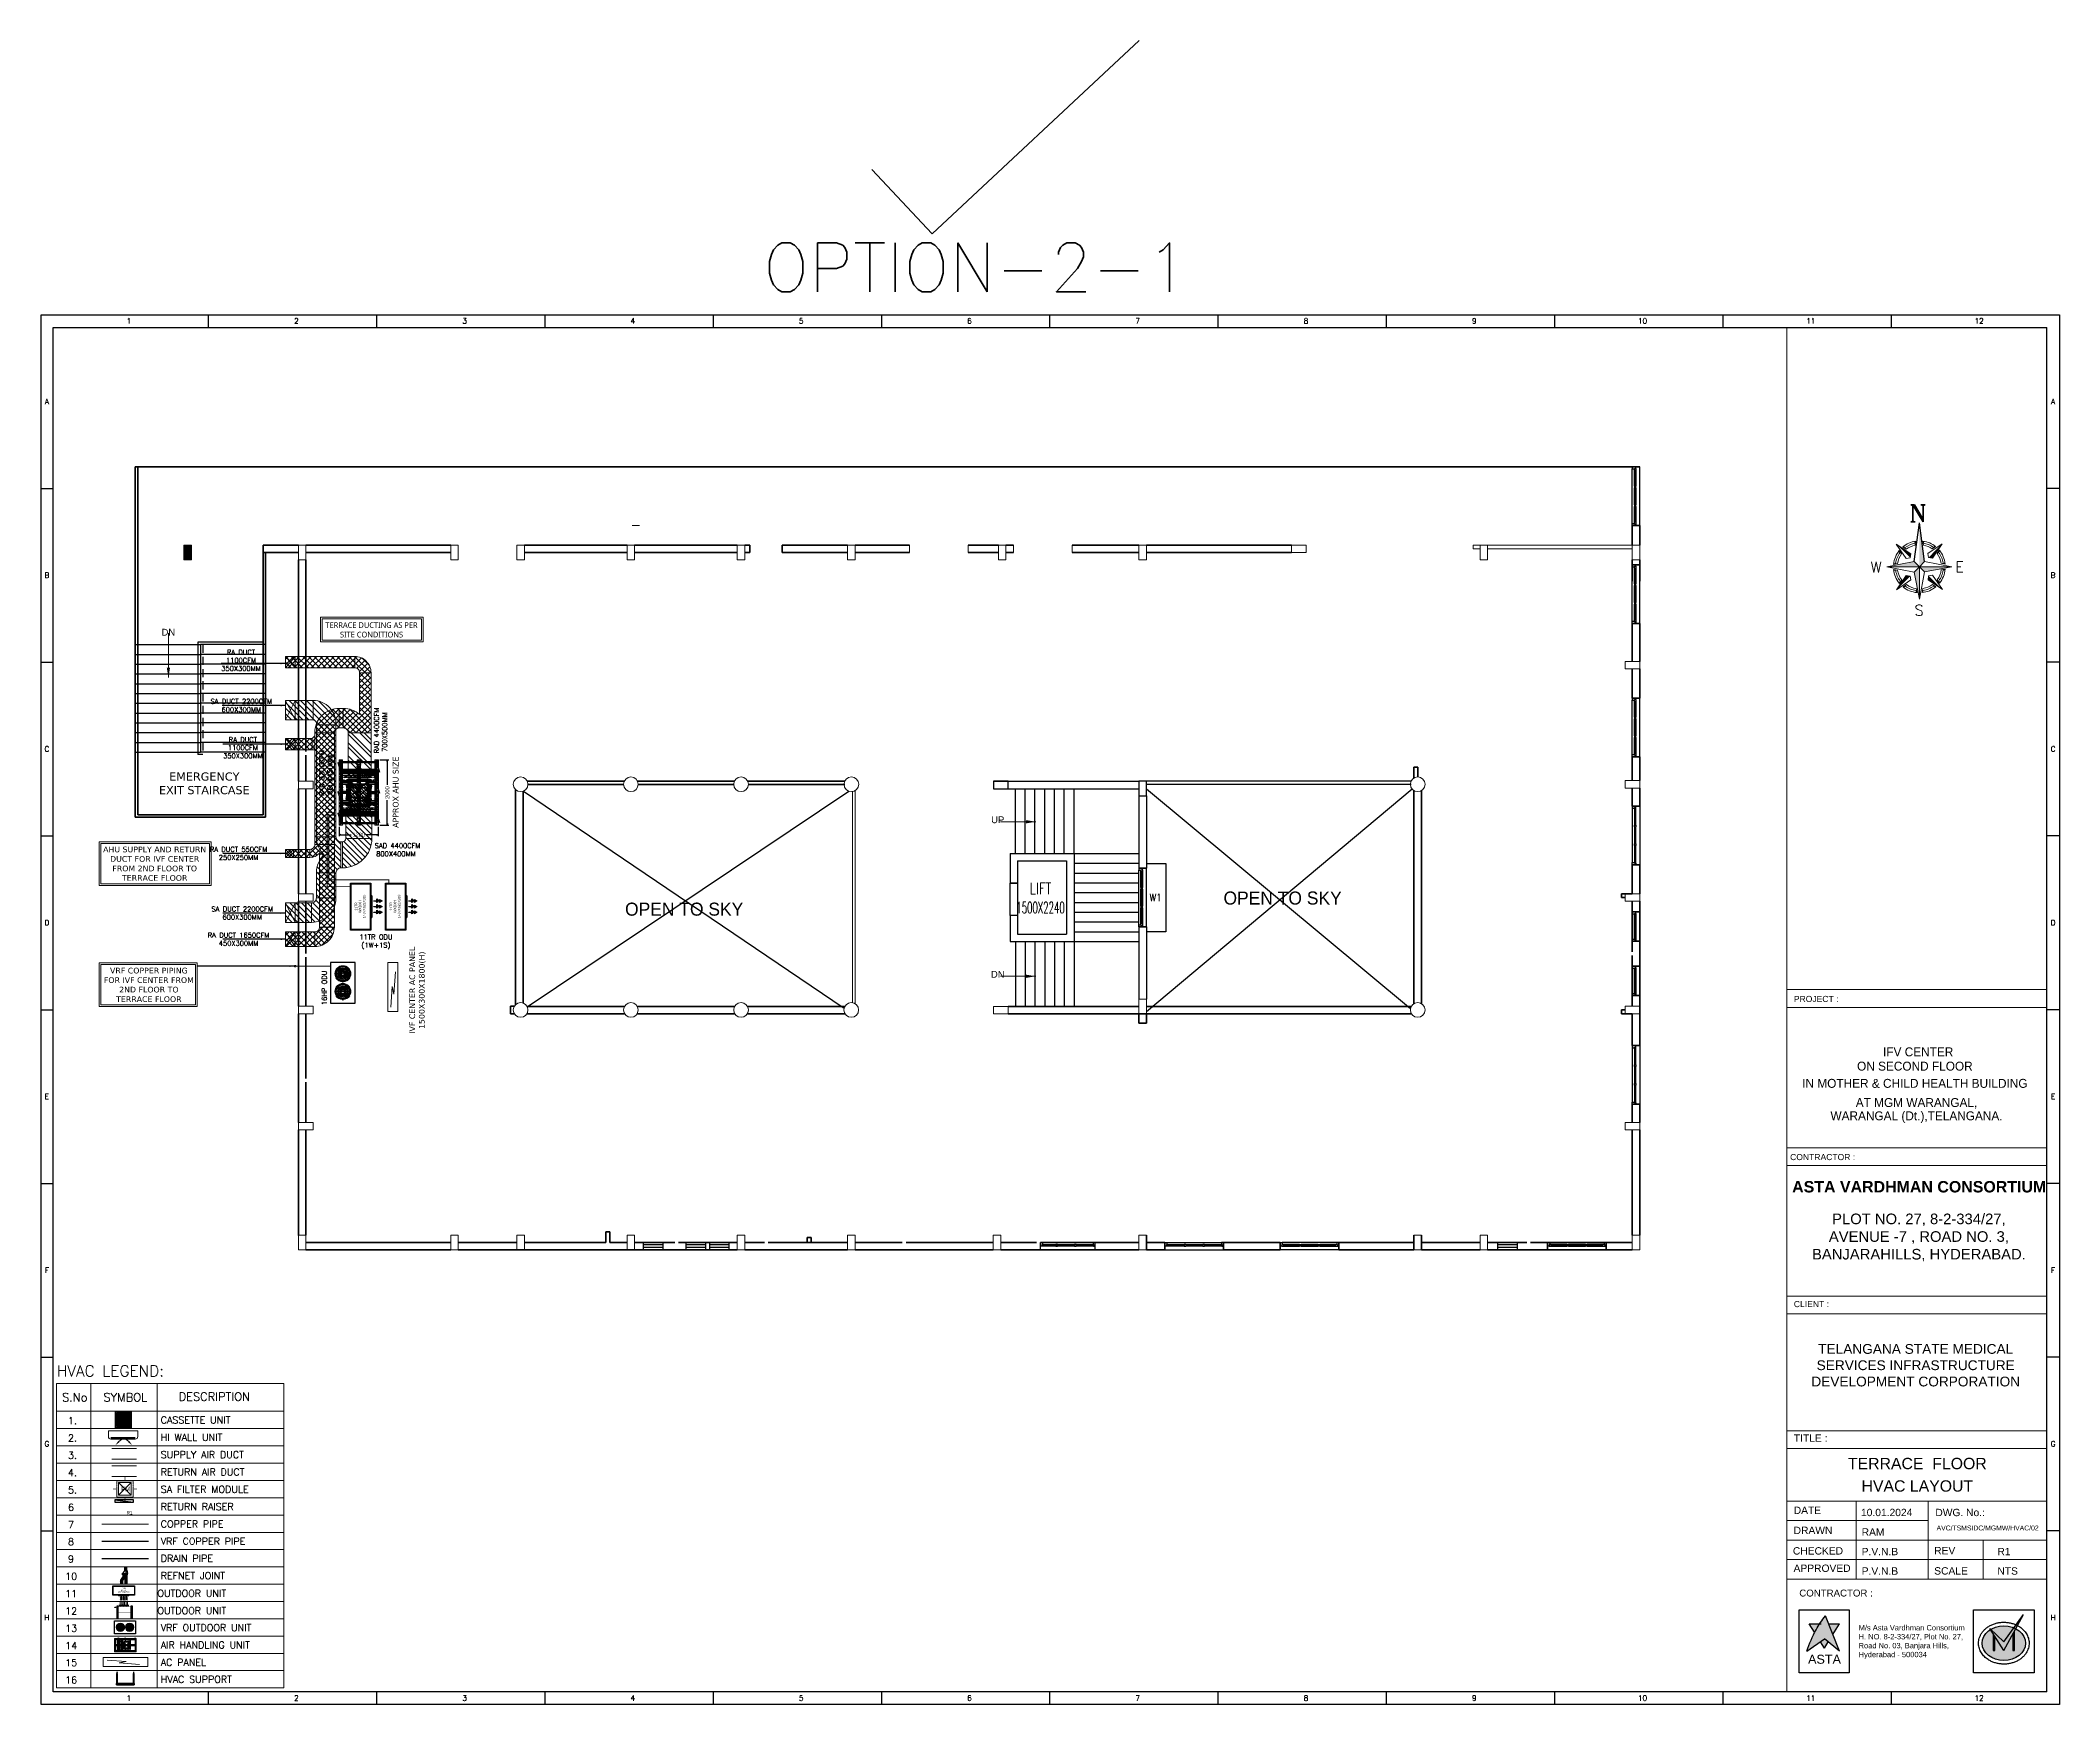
# Model space of a CAD drawing. Extents: x 2982526 to 3135339, y -1389320 to -1338265.
# Drawn here: x 3073394 to 3135339, y -1389320 to -1338265 of the extents above; entities that cross this region are included whole.
import ezdxf
from ezdxf.enums import TextEntityAlignment as Align

# ---------------------------------------------------------------- set-up
doc = ezdxf.new("R2010")
doc.units = 0
doc.header["$MEASUREMENT"] = 0
for name, pattern in [('1', [0, 0, 0]), ('CENTER2', [1.125, 0.75, -0.125, 0.125, -0.125]), ('CONTINU', [0]), ('DASHED', [0.75, 0.5, -0.25]), ('HIDDEN', [0.375, 0.25, -0.125])]:
    doc.linetypes.add(name, pattern=pattern)
doc.layers.get('0').update_dxf_attribs({"color": 6, "linetype": '1'})
for name, color, linetype, lineweight in [('0-1 AC VRV ODU', 232, 'Continuous', 15), ('1Y-JOINT', 1, 'Continuous', 25), ('Column', 162, 'Continuous', 13), ('HTL-AC UNIT', 5, 'Continuous', 25), ('M-VRF- CKT', 5, 'Continuous', 30), ('MEP_HVAC_RA_DUCT', 1, 'Continuous', 9), ('MEP_HVAC_RA_RAISERS', 3, 'Continuous', 0), ('MEP_HVAC_VRF_COPPER_PIPE', 6, 'Continuous', 9), ('pedestal', 4, 'Continuous', 20), ('Supply Diffusers', 3, 'Continuous', 0), ('vrf', 6, 'Continuous', 30), ('VRV ODU', 30, 'Continuous', 30), ('WALL', 7, '1', 35), ('windows', 4, 'Continuous', 0)]:
    doc.layers.add(name, color=color, linetype=linetype, lineweight=lineweight)
for name, color, linetype in [('AC CKT-8', 110, 'Continuous'), ('AC-AHU', 7, 'Continuous'), ('HS', 251, '1'), ('HTL-COPPER PIPE', 6, 'Continuous'), ('HVAC_HI_WALL_1TR', 1, 'Continuous'), ('LOGO', 250, '1'), ('M HVAC HIGH WALL UNIT', 3, 'Continuous'), ('MEP_HVAC_COPPER_PIPE', 5, 'Continuous'), ('MEP_HVAC_DRAIN_PIPE', 7, 'Continuous'), ('MEP_HVAC_SUPPLY_AIR_DUCT', 3, 'Continuous'), ('MEP_HVAC_SUPPLY_DIFFUSER', 5, 'Continuous'), ('MEP_HVAC_TEXT', 7, 'Continuous'), ('Plan', 44, 'Continuous'), ('Railing', 34, '1'), ('stairscas', 7, 'Continuous'), ('TEXT', 5, '1'), ('TITLE', 7, 'Continuous'), ('V1', 7, 'Continuous'), ('Ventilator', 161, '1'), ('walls', 1, 'Continuous')]:
    doc.layers.add(name, color=color, linetype=linetype)
doc.layers.add('M_HVAC_DUCT SUPPORT', color=16, linetype='Continuous', lineweight=20, transparency=0.4)
doc.styles.add('ARI', font='arial.ttf')
doc.styles.add('ARIAL', font='arial.ttf')
doc.styles.add('ARIEL', font='sanss___.ttf', dxfattribs={"width": 0.75})
doc.styles.add('MSK', font='g13f12w.shx')
doc.styles.add('ROMAN', font='arial.ttf', dxfattribs={"width": 0.8})
doc.styles.add('ROMAND', font='GOTHIC.TTF')
doc.styles.add('ROMANS', font='romans.shx')
doc.styles.add('RT', font='romant.shx')
doc.styles.add('VERDANA', font='verdana.ttf')
doc.dimstyles.new('AC DIM', dxfattribs={"dimtxt": 200, "dimasz": 200, "dimexe": 0.18, "dimexo": 50, "dimgap": 50, "dimtad": 1, "dimdec": 0, "dimzin": 12, "dimdsep": 46, "dimtxsty": 'ROMANS', "dimcen": 0, "dimclrt": 7, "dimadec": 0, "dimazin": 0, "dimtfac": 1, "dimtdec": 0, "dimtix": 1, "dimtofl": 0, "dimtmove": 0, "dimatfit": 3, "dimfxl": 1, "dimtolj": 1, "dimtzin": 12, "dimarcsym": 0})
doc.dimstyles.new('MM', dxfattribs={"dimscale": 0, "dimtxt": 230, "dimasz": 60, "dimexe": 100, "dimexo": 0.0625, "dimgap": 25, "dimtad": 0, "dimdec": 0, "dimzin": 0, "dimdsep": 46, "dimtxsty": 'ROMANS', "dimblk": 'OBLIQUE', "dimcen": 0.09, "dimdle": 100, "dimclrd": 5, "dimclre": 5, "dimclrt": 6, "dimadec": 0, "dimazin": 0, "dimtfac": 1, "dimtdec": 0, "dimtofl": 0, "dimtmove": 1, "dimatfit": 3, "dimfxl": 1, "dimfrac": 2, "dimtolj": 1, "dimtzin": 0, "dimarcsym": 0})
doc.dimstyles.new('TEXT', dxfattribs={"dimscale": 0, "dimtxt": 500, "dimasz": 100, "dimexe": 75, "dimexo": 100, "dimgap": 50, "dimtad": 0, "dimdec": 0, "dimzin": 0, "dimdsep": 46, "dimtxsty": 'ARIAL', "dimblk": 'OBLIQUE', "dimcen": 0.09, "dimdle": 100, "dimclrd": 256, "dimclre": 256, "dimclrt": 6, "dimadec": 0, "dimazin": 0, "dimtfac": 1, "dimtdec": 0, "dimtofl": 0, "dimtmove": 2, "dimatfit": 3, "dimfxl": 1, "dimfrac": 2, "dimtolj": 1, "dimtzin": 0, "dimarcsym": 0})
pattern_1 = [(135, (2809966.465, -3470098.125), (-44.1941738, -44.1941738), [])]

msp = doc.modelspace()

# ---------------------------------------------------------------- texts
at = {"layer": 'MEP_HVAC_TEXT', "color": 0, "linetype": 'ByBlock', "lineweight": 0, "attachment_point": 1, "style": 'VERDANA'}
for s, insert, char_height, width, rotation in [('\\pxqc;{\\fTrebuchet MS|b0|i0|c0|p34;\\C256;TERRACE DUCTING AS PER SITE CONDITIONS}', (3081961.6, -1356114.7, 0), 175, 3181.292, 359.993125), ('\\pxqc;{\\Fromans|c0;\\C1;RA\\C0; DUCT\\P1100CFM\\P350X300MM }', (3078540.1, -1356958.3, 0), 150, 2014.714, 359.993125), ('\\pxqc;{\\Fromans|c0;\\C3;SA\\C0; DUCT 2200CFM\\P600X300MM}', (3078499.9, -1358469.5, 0), 150, 2111.507, 359.993125), ('\\pxqc;{\\Fromans|c0;\\C1; RAD\\C0; 4400CFM\\P700X500MM}', (3083630.2, -1361203.5, 7192.4), 150, 3433.481, 89.993125), ('\\pxqc;{\\Fromans|c0;\\C1;RA\\C0; DUCT\\P1100CFM\\P350X300MM }', (3078598.1, -1359639.3, 0), 150, 2014.714, 359.993125), ('\\pxqc;{\\Fromans|c0;\\C1; RAD\\C0; 3300CFM\\P600X450MM}', (3081952.4, -1362509.7, 7192.4), 150, 3433.481, 89.993125), ('\\pxqc;{\\C256;AHU \\C3;SUPPLY\\C256; AND \\C1;RETURN \\C256;DUCT FOR IVF CENTER FROM 2ND FLOOR TO TERRACE FLOOR}', (3075309.2, -1362997.8, 0), 175, 3181.292, 359.993125), ('\\pxqc;{\\Fromans|c0;\\C1;RA\\C0; DUCT 550CFM\\P250X250MM}', (3078528.1, -1363007.5, 0), 150, 1887.018, 359.993125), ('\\pxqc;{\\Fromans|c0;\\C3; SAD\\C0; 4400CFM\\P800X400MM}', (3082995.3, -1362895, 0), 150, 2609.801, 359.993125), ('\\pxqc;{\\Fromans|c0;\\C3;SA\\C0; DUCT 2200CFM\\P600X300MM}', (3078528.1, -1364837.6, 0), 150, 2111.507, 359.993125), ('\\pxqc;{\\Fromans|c0;\\C1;RA\\C0; DUCT 1650CFM\\P450X300MM}', (3078528.1, -1365640.1, 0), 150, 1887.018, 359.993125), ('\\pxqc;{\\Fromans|c0;\\C7;11TR ODU (1W+1S)}', (3082759.5, -1365695.8), 150, 1856.85, 359.993125), ('\\pxqc;{\\C1;IVF CENTER AC PANEL \\P1500X300X1800(H)}', (3084713.4, -1368941.6, 0), 175, 3071.154, 89.993125), ('\\pxqc;{\\C256;VRF \\C6;COPPER\\C256; PIPING FOR IVF CENTER FROM 2ND FLOOR TO TERRACE FLOOR}', (3075262.6, -1366714.2, 0), 175, 2916.839, 359.993125), ('\\pxqc;{\\Fromans|c0;\\C256;16HP ODU}', (3082029.5, -1368389.8, 0), 150, 2111.507, 89.993125)]:
    msp.add_mtext(s, dxfattribs=dict(at, insert=insert, char_height=char_height, width=width, rotation=rotation))
at = {"layer": 'MEP_HVAC_TEXT', "color": 7, "linetype": 'ByBlock', "lineweight": 0, "insert": (3084204.8, -1362528, 7192.4), "char_height": 175, "width": 2396.033, "attachment_point": 1, "rotation": 89.993125, "style": 'VERDANA'}
msp.add_mtext('\\pxqc;APPROX AHU SIZE', dxfattribs=at)
at = {"layer": 'MEP_HVAC_TEXT', "linetype": 'CONTINU', "lineweight": 0, "attachment_point": 1}
for s, insert, char_height, width in [('{\\Fromans|c0;\\C256;HVAC LEGEND:}', (3073898, -1378912.4), 342.438, 8178.997), ('{\\Fromans|c0;\\C256;S.No}', (3074056.5, -1379764.7), 256.828, 657.408), ('{\\Fromans|c0;\\C256;SYMBOL}', (3075327.9, -1379764.7), 256.828, 657.408), ('{\\Fromans|c0;\\C256;DESCRIPTION}', (3077633.6, -1379744), 256.828, 657.408), ('{\\Fromans|c0;\\C256;CASSETTE UNIT}', (3077086.1, -1380486.4), 214.024, 4604.345)]:
    msp.add_mtext(s, dxfattribs=dict(at, insert=insert, char_height=char_height, width=width))
at = {"layer": 'MEP_HVAC_TEXT', "linetype": 'CONTINU', "lineweight": 0, "attachment_point": 1, "style": 'ROMANS'}
for s, insert, char_height, width in [('{\\C256;1.}', (3074238.8, -1380505.7), 214.02, 657.408), ('{\\C256;2.}', (3074238.8, -1381036.1), 214.02, 657.408), ('{\\C256;HI WALL UNIT}', (3077086.1, -1381016.8), 214.024, 4604.345), ('{\\C256;3.}', (3074238.8, -1381566.5), 214.02, 657.408), ('{\\C256;SUPPLY AIR DUCT}', (3077086.1, -1381547.2), 214.024, 4604.345), ('{\\C256;4.}', (3074238.8, -1382096.9), 214.02, 657.408), ('{\\C256;5.}', (3074238.8, -1382627.3), 214.02, 657.408), ('{\\C256;SA FILTER MODULE}', (3077086.1, -1382608.1), 214.024, 6638.368), ('{\\C256;RETURN AIR DUCT}', (3077086.1, -1382077.6), 214.024, 4604.345), ('{\\C256;6}', (3074238.8, -1383157.7), 214.02, 657.408), ('{\\C256;RETURN RAISER}', (3077086.1, -1383138.5), 214.024, 6027.205), ('{\\C256;7}', (3074238.8, -1383688.2), 214.02, 657.408), ('{\\C256;COPPER PIPE}', (3077086.1, -1383668.9), 214.024, 6027.205), ('{\\C256;8}', (3074238.8, -1384218.6), 214.02, 657.408), ('{\\C256;VRF COPPER PIPE}', (3077086.1, -1384199.3), 214.024, 6027.205), ('{\\C256;9}', (3074238.8, -1384749), 214.02, 657.408), ('{\\C256;DRAIN PIPE}', (3077086.1, -1384729.7), 214.024, 6027.205), ('{\\C256;10}', (3074154.5, -1385279.4), 214.02, 657.408), ('{\\C256;REFNET JOINT}', (3077086.1, -1385260.1), 214.024, 6027.205), ('{\\C256;11}', (3074154.5, -1385809.8), 214.02, 657.408), ('{\\C256;12}', (3074154.5, -1386340.2), 214.02, 657.408), ('{\\C256; OUTDOOR UNIT}', (3076837.2, -1385798.8), 214.024, 6027.205), ('{\\C256; OUTDOOR UNIT}', (3076837.2, -1386329.2), 214.024, 6027.205), ('{\\C256;13}', (3074154.5, -1386870.6), 214.02, 657.408), ('{\\C256;VRF OUTDOOR UNIT}', (3077086.1, -1386851.3), 214.024, 6027.205), ('{\\C256;14}', (3074154.5, -1387401), 214.02, 657.408), ('{\\C256;AIR HANDLING UNIT}', (3077086.1, -1387381.7), 214.024, 6027.205), ('{\\C256;15}', (3074154.5, -1387931.4), 214.02, 657.408), ('{\\C256;AC PANEL}', (3077086.1, -1387912.1), 214.024, 6027.205), ('{\\C256;16}', (3074154.5, -1388461.8), 214.02, 657.408), ('{\\C256;HVAC SUPPORT}', (3077086.1, -1388442.5), 214.024, 6027.205)]:
    msp.add_mtext(s, dxfattribs=dict(at, insert=insert, char_height=char_height, width=width))
at = {"layer": 'TEXT', "color": 8, "lineweight": 0, "style": 'RT'}
for s, p in [('W', (3129544.6, -1354591.4)), ('E', (3132135.1, -1354583.5)), ('S', (3130887.2, -1355911.2))]:
    msp.add_text(s, height=329.3, dxfattribs=at).set_placement(p)
at = {"layer": 'TITLE', "color": 5, "lineweight": 0, "style": 'RT'}
msp.add_text('N', height=519.3, dxfattribs=at).set_placement((3130729.9, -1353036))
at = {"layer": 'TITLE', "lineweight": 0, "style": 'ARIAL'}
for s, height, p in [('PROJECT :', 187.72, (3127186.1, -1367765.3)), ('CONTRACTOR :', 187.723, (3127071.5, -1372616.3)), ('CLIENT :', 187.72, (3127186, -1377126.5))]:
    msp.add_text(s, height=height, dxfattribs=at).set_placement(p)
at = {"layer": 'TITLE', "lineweight": 0, "style": 'ARIAL', "width": 0.95}
for s, p in [('ON SECOND FLOOR ', (3130949.5, -1369869.6, 36.7)), (' IFV CENTER', (3130949.5, -1369431.8, 36.7)), ('IN MOTHER & CHILD HEALTH BUILDING ', (3130949.5, -1370398.1, 36.7)), ('AT MGM WARANGAL,', (3130949.5, -1370987, 36.7)), ('WARANGAL (Dt.),TELANGANA.', (3130949.5, -1371394.3, 36.7))]:
    msp.add_text(s, height=273.316, rotation=0.000049, dxfattribs=at).set_placement(p, align=Align.CENTER)
at = {"layer": 'TITLE', "color": 7, "lineweight": 0, "style": 'ARIAL'}
for s, p in [('TITLE :', (3127186.1, -1381256.1)), ('10.01.2024', (3129246.4, -1383538.5)), ('DWG. No.:', (3131527.1, -1383538.5)), ('RAM', (3129267.4, -1384138.1)), ('REV', (3131492.3, -1384709.9)), ('P.V.N.B', (3129267.4, -1384736.2)), ('P.V.N.B', (3129267.4, -1385334.1)), ('SCALE', (3131492.3, -1385330.5)), ('R1', (3133431.4, -1384736.2)), ('NTS', (3133431.4, -1385334.1))]:
    msp.add_text(s, height=225.27, dxfattribs=at).set_placement(p)
at = {"layer": 'TITLE', "lineweight": 0, "style": 'ARIAL'}
for s, p in [('TERRACE  FLOOR', (3130974.2, -1382097.4, -897.6)), ('HVAC LAYOUT', (3130974.2, -1382787, -897.6))]:
    msp.add_text(s, height=347.273, dxfattribs=at).set_placement(p, align=Align.CENTER)
at = {"layer": 'TITLE', "color": 7, "lineweight": 0, "style": 'ARIAL'}
for s, p in [('DATE', (3127602.2, -1383359.7)), ('DRAWN ', (3127817.7, -1383974.9)), ('CHECKED', (3127926.8, -1384603.7)), ('APPROVED', (3128052.7, -1385136.7))]:
    msp.add_text(s, height=225.27, dxfattribs=at).set_placement(p, align=Align.MIDDLE_CENTER)
msp.add_text('AVC/TSMSIDC/MGMW/HVAC/02', height=150, dxfattribs=at).set_placement((3133131.1, -1383976.8), align=Align.CENTER)
at = {"layer": 'TITLE', "lineweight": 0, "attachment_point": 2, "rotation": 0.000049, "style": 'ARIAL'}
for s, insert, char_height, width in [('{\\fArial|b1|i0|c0|p34;ASTA VARDHMAN CONSORTIUM}', (3131031.4, -1373258.2, -1105.4), 350, 8171.752), ('PLOT NO. 27, 8-2-334/27, AVENUE -7 , ROAD NO. 3, BANJARAHILLS, HYDERABAD. ', (3131022.8, -1374256.4, -1105.4), 325, 6552.967), ('TELANGANA STATE MEDICAL \\PSERVICES INFRASTRUCTURE DEVELOPMENT CORPORATION', (3130924.5, -1378258.7), 300, 7552.182)]:
    msp.add_mtext(s, dxfattribs=dict(at, insert=insert, char_height=char_height, width=width))
at = {"layer": 'WALL', "color": 8, "lineweight": 0, "insert": (3095563.4, -1344475.7), "char_height": 1500, "attachment_point": 1, "style": 'ROMANS'}
msp.add_mtext_dynamic_manual_height_columns('OPTION-2-1', width=44096.469, gutter_width=1000, heights=[0], dxfattribs=at)

# ---------------------------------------------------------------- blocks, each defined once
blk = doc.blocks.new('A$C772B36EA')
at = {"layer": 'TITLE', "color": 5}
for p in [(-343, 338), (338, 343)]:
    blk.add_line(p, (0, 2877), dxfattribs=at)
at = {"layer": 'TITLE', "color": 8, "lineweight": 5}
for p, q in [((-566, 858), (-1516, 1493)), ((-866, 553), (-1516, 1493)), ((-287, 1418), (-252, 1683)), ((-287, 1418), (-252, 1683)), ((270, 1421), (233, 1686)), ((270, 1421), (233, 1686)), ((270, 1421), (233, 1686)), ((553, 866), (1493, 1516)), ((858, 566), (1493, 1516)), ((-343, 338), (-2128, 0)), ((-2128, 0), (0, 0)), ((0, 0), (-2128, 0)), ((-338, -343), (-2128, 0)), ((-1432, 209), (-1695, 156)), ((-1173, 847), (-1326, 1068)), ((-865, 1160), (-1088, 1309)), ((-606, 597), (-866, 553)), ((-606, 597), (-566, 858)), ((0, 0), (-343, 338)), ((-343, 338), (0, 0)), ((-338, -343), (0, 0)), ((0, 0), (-338, -343)), ((0, 0), (338, 343)), ((338, 343), (0, 0)), ((0, 0), (343, -338)), ((343, -338), (0, 0)), ((0, 0), (0, -2128)), ((0, -2128), (0, 0)), ((0, 0), (2128, 0)), ((2128, 0), (0, 0)), ((338, 343), (2128, 0)), ((343, -338), (2128, 0)), ((597, 606), (553, 866)), ((597, 606), (858, 566)), ((847, 1173), (1068, 1326)), ((1160, 865), (1309, 1088)), ((1428, 230), (1692, 182)), ((-1428, -230), (-1692, -182)), ((-858, -566), (-1493, -1516)), ((-553, -866), (-1493, -1516)), ((-1160, -865), (-1309, -1088)), ((-847, -1173), (-1068, -1326)), ((-597, -606), (-858, -566)), ((-597, -606), (-553, -866)), ((-338, -343), (0, -2128)), ((343, -338), (0, -2128)), ((606, -597), (566, -858)), ((566, -858), (1516, -1493)), ((606, -597), (866, -553)), ((865, -1160), (1088, -1309)), ((866, -553), (1516, -1493)), ((1173, -847), (1326, -1068)), ((1432, -209), (1695, -156)), ((-209, -1432), (-156, -1695)), ((230, -1428), (182, -1692))]:
    blk.add_line(p, q, dxfattribs=at)
for radius, start, end in [(1702, 98.52692, 129.72625), (1575, 99.85136, 126.70773), (1447, 101.42181, 126.70773), (1702, 51.14269, 82.1348), (1575, 54.16121, 80.81434), (1447, 54.16121, 79.24868), (1702, 141.14269, 174.72625), (1575, 144.16121, 171.70773), (1447, 144.16121, 171.70773), (1447, 9.16121, 36.70773), (1575, 9.16121, 36.70773), (1702, 6.14269, 39.72625), (1702, 186.14269, 219.72625), (1575, 189.16121, 216.70773), (1447, 189.16121, 216.70773), (1702, 231.14269, 264.72625), (1575, 234.16121, 261.70773), (1447, 234.16121, 261.70773), (1702, 276.14269, 309.72625), (1447, 279.1612, 306.70773), (1575, 279.1612, 306.70773), (1447, 324.16121, 351.70773), (1575, 324.16121, 351.70773), (1702, 321.14269, 354.72625)]:
    blk.add_arc((0, 0), radius, start, end, dxfattribs=at)
at = {"layer": 'TITLE', "color": 5}
blk.add_solid([(0, 2877), (338, 343), (0, 0)], dxfattribs=at)
at = {"layer": 'TITLE', "color": 8, "lineweight": 5}
for points in [[(-1516, 1493), (-566, 858), (-606, 597)], [(-1088, 1309), (-1017, 1365), (-865, 1160)], [(-252, 1683), (-340, 1668), (-287, 1418)], [(233, 1686), (320, 1672), (270, 1421)], [(1493, 1516), (858, 566), (597, 606)], [(1068, 1326), (997, 1380), (847, 1173)], [(-2128, 0), (-343, 338), (0, 0)], [(-1684, 245), (-1695, 156), (-1432, 209)], [(-1326, 1068), (-1380, 997), (-1173, 847)], [(0, -2128), (-338, -343), (0, 0)], [(2128, 0), (343, -338), (0, 0)], [(1309, 1088), (1365, 1017), (1160, 865)], [(1680, 271), (1692, 182), (1428, 230)], [(-1680, -271), (-1692, -182), (-1428, -230)], [(-1493, -1516), (-858, -566), (-597, -606)], [(-1309, -1088), (-1365, -1017), (-1160, -865)], [(-1068, -1326), (-997, -1380), (-847, -1173)], [(1516, -1493), (566, -858), (606, -597)], [(1088, -1309), (1017, -1365), (865, -1160)], [(1326, -1068), (1380, -997), (1173, -847)], [(1684, -245), (1695, -156), (1432, -209)], [(-245, -1684), (-156, -1695), (-209, -1432)], [(271, -1680), (182, -1692), (230, -1428)]]:
    blk.add_solid(points, dxfattribs=at)
blk = doc.blocks.new('A$C1BA14061')
at = {"layer": 'TITLE', "color": 7}
for p, q in [((0, 0), (203982, 0)), ((0, -140464), (0, 0)), ((16920, -1290), (16920, 0)), ((33925, -1290), (33925, 0)), ((50931, -1290), (50931, 0)), ((67937, -1290), (67937, 0)), ((84942, -1290), (84942, 0)), ((101948, -1290), (101948, 0)), ((118954, -1290), (118954, 0)), ((135959, -1290), (135959, 0)), ((152965, -1290), (152965, 0)), ((169971, -1290), (169971, 0)), ((186976, -1290), (186976, 0)), ((203982, 0), (203982, -140464)), ((203982, -17558), (202692, -17558)), ((203982, -35116), (202692, -35116)), ((203982, -52674), (202692, -52674)), ((203982, -70232), (202692, -70232)), ((203982, -87790), (202692, -87790)), ((203982, -105348), (202692, -105348)), ((203982, -122906), (202692, -122906)), ((203982, -140464), (0, -140464))]:
    blk.add_line(p, q, dxfattribs=at)
at = {"layer": 'TITLE'}
for p, q in [((1204, -1290), (202692, -1290)), ((1204, -139174), (1204, -1290)), ((202692, -139174), (202692, -1290)), ((202692, -139174), (1204, -139174))]:
    blk.add_line(p, q, dxfattribs=at)
at = {"layer": 'TITLE', "color": 0}
for p, q in [((-86, -17558), (1204, -17558)), ((-86, -35116), (1204, -35116)), ((-86, -52674), (1204, -52674)), ((-86, -70232), (1204, -70232)), ((0, -87790), (1204, -87790)), ((-86, -105348), (1204, -105348)), ((-86, -122906), (1204, -122906)), ((16920, -140464), (16920, -139174)), ((33925, -140464), (33925, -139174)), ((50931, -140464), (50931, -139174)), ((67937, -140464), (67937, -139174)), ((84942, -140464), (84942, -139174)), ((101948, -140464), (101948, -139174)), ((118954, -140464), (118954, -139174)), ((135959, -140464), (135959, -139174)), ((152965, -140464), (152965, -139174)), ((169971, -140464), (169971, -139174)), ((186976, -140464), (186976, -139174))]:
    blk.add_line(p, q, dxfattribs=at)
at = {"layer": 'TITLE', "color": 7, "style": 'ROMANS', "width": 1}
for s, height, p in [('1', 535, (8852, -626)), ('2', 535, (25785, -626)), ('3', 535, (42791, -626)), ('4', 535, (59796, -626)), ('5', 535, (76802, -626)), ('6', 535, (93808, -626)), ('7', 535, (110813, -626)), ('8', 535, (127819, -626)), ('9', 535, (144825, -626)), ('10', 534.7, (161831, -626)), ('11', 534.7, (178836, -626)), ('12', 534.7, (195842, -626)), ('A', 535, (203324, -8765)), ('B', 535, (203324, -26323)), ('C', 535, (203324, -43881)), ('D', 535, (203324, -61439)), ('E', 535, (203324, -78997)), ('F', 535, (203324, -96555)), ('G', 535, (203324, -114113)), ('H', 535, (203324, -131671))]:
    blk.add_text(s, height=height, dxfattribs=at).set_placement(p, align=Align.MIDDLE)
at = {"layer": 'TITLE', "color": 0, "style": 'ROMANS', "width": 1}
for s, height, p in [('A', 535, (573, -8765)), ('B', 535, (573, -26323)), ('C', 535, (573, -43881)), ('D', 535, (573, -61439)), ('E', 535, (573, -78997)), ('F', 535, (573, -96555)), ('G', 535, (573, -114113)), ('H', 535, (573, -131671)), ('1', 535, (8852, -139799)), ('2', 535, (25785, -139799)), ('3', 535, (42791, -139799)), ('4', 535, (59796, -139799)), ('5', 535, (76802, -139799)), ('6', 535, (93808, -139799)), ('7', 535, (110813, -139799)), ('8', 535, (127819, -139799)), ('9', 535, (144825, -139799)), ('10', 534.7, (161831, -139799)), ('11', 534.7, (178836, -139799)), ('12', 534.7, (195842, -139799))]:
    blk.add_text(s, height=height, dxfattribs=at).set_placement(p, align=Align.MIDDLE)
blk = doc.blocks.new('F')
at = {"layer": '0-1 AC VRV ODU'}
for p, q in [((-8.3, 0.3), (-7.9, 0.4)), ((-6.5, 3.3), (-6.4, 3.3)), ((-6.4, 3.5), (-6.3, 3.6)), ((-6.2, 3.8), (-6.1, 3.8)), ((-6, 3.4), (-6.2, 3.5)), ((-6.2, 3.5), (-6, 3.3)), ((-6, 4.1), (-5.9, 4.1)), ((-5.8, 4.3), (-5.7, 4.3)), ((-5.6, 4.6), (-5.5, 4.6)), ((-5.4, 4.8), (-5.3, 4.8)), ((-5.3, 5), (-5.2, 5)), ((-5.1, 5.8), (-4.9, 5.6)), ((-4.8, 5.7), (-5, 5.9)), ((-5, 5.3), (-4.9, 5.3)), ((-4.8, 5.5), (-4.7, 5.5)), ((-4.4, 6.5), (-4.5, 6.9)), ((-4.5, 5.7), (-4.4, 5.7)), ((-4.3, 5.8), (-4.2, 5.8)), ((-4, 6), (-3.9, 6)), ((-3.9, 7.2), (-3.7, 6.9)), ((-3.7, 6.2), (-3.6, 6.2)), ((-3.5, 6.3), (-3.4, 6.3)), ((-3.2, 6.5), (-3.1, 6.4)), ((-2.9, 6.6), (-2.8, 6.6)), ((-2.6, 6.7), (-2.5, 6.7)), ((-2.6, 6.6), (-2.5, 6.3)), ((-2.4, 6.4), (-2.5, 6.6)), ((-2.3, 6.8), (-2.2, 6.8)), ((-2, 6.9), (-1.9, 6.9)), ((-1.7, 7), (-1.6, 6.9)), ((-1.4, 7), (-1.3, 7)), ((-1.1, 7.1), (-1, 7)), ((-0.8, 7.1), (-0.7, 7.1)), ((-0.5, 7.2), (-0.4, 7.1)), ((-0.2, 7.2), (-0.1, 7.1)), ((-0.2, 7), (-0.2, 6.7)), ((-0.1, 6.7), (-0.1, 7)), ((0.2, 7.2), (0.2, 7.1)), ((0.5, 7.1), (0.5, 7.1)), ((0.8, 7.1), (0.9, 7)), ((1.1, 7.1), (1.2, 7)), ((1.4, 7), (1.5, 6.9)), ((1.7, 6.9), (1.8, 6.8)), ((2, 6.8), (2.1, 6.8)), ((2.2, 6.3), (2.3, 6.6)), ((2.3, 6.6), (2.2, 6.4)), ((2.3, 6.7), (2.4, 6.7)), ((2.6, 6.6), (2.6, 6.5)), ((2.9, 6.5), (2.9, 6.4)), ((3.2, 6.4), (3.2, 6.3)), ((3.4, 6.9), (3.7, 7.2)), ((3.4, 6.2), (3.5, 6.1)), ((3.7, 6.1), (3.7, 6)), ((4, 5.9), (4, 5.8)), ((4.2, 6.9), (4.1, 6.5)), ((4.2, 5.7), (4.3, 5.6)), ((4.5, 5.5), (4.5, 5.4)), ((4.8, 5.9), (4.6, 5.7)), ((4.7, 5.6), (4.9, 5.8)), ((4.7, 5.3), (4.8, 5.2)), ((5, 5.1), (5, 5)), ((5.2, 4.8), (5.2, 4.7)), ((5.4, 4.6), (5.4, 4.5)), ((5.6, 4.4), (5.6, 4.3)), ((5.7, 4.1), (5.7, 4)), ((10.2, 6), (9.8, 5.8)), ((9.9, 5.7), (10.3, 5.9)), ((10.1, 6.6), (10.1, 6.4)), ((10.4, 6.1), (10.4, 6)), ((10.7, 5.7), (10.6, 5.5)), ((10.9, 5.2), (10.9, 5)), ((11.1, 4.7), (11.1, 4.5)), ((11.6, 2.1), (11.2, 2)), ((11.2, 1.9), (11.7, 2)), ((11.3, 4.2), (11.3, 4)), ((11.5, 3.7), (11.4, 3.5)), ((11.6, 3.2), (11.6, 3)), ((11.8, 2.7), (11.7, 2.5)), ((11.9, 2.2), (11.8, 2)), ((12, 1.6), (11.9, 1.5)), ((12, 1.1), (11.9, 1)), ((12.1, 0.6), (12, 0.4)), ((12.1, 0.1), (12, -0.1)), ((13.1, 0.7), (13.7, 0.5)), ((-7.9, -0.4), (-8.3, -0.3)), ((-6.5, -3.4), (-6.4, -3.3)), ((-6.3, -3.6), (-6.3, -3.5)), ((-6, -3.4), (-6.2, -3.5)), ((-6.2, -3.6), (-6, -3.4)), ((-6.1, -3.9), (-6.1, -3.8)), ((-6, -4.2), (-6, -4.1)), ((-5.8, -4.4), (-5.8, -4.3)), ((-5.6, -4.7), (-5.6, -4.6)), ((-5.4, -4.9), (-5.4, -4.8)), ((-5.2, -5.1), (-5.2, -5)), ((-4.9, -5.6), (-5.1, -5.9)), ((-5, -5.9), (-4.8, -5.7)), ((-4.9, -5.3), (-4.9, -5.2)), ((-4.6, -5.6), (-4.7, -5.4)), ((-4.4, -5.7), (-4.5, -5.6)), ((-4.5, -6.9), (-4.4, -6.6)), ((-4.3, -6.7), (-4.4, -6.6)), ((-4.2, -5.9), (-4.2, -5.8)), ((-3.9, -6.1), (-4, -6)), ((-3.7, -7), (-3.9, -7.2)), ((-3.8, -7), (-3.7, -7)), ((-3.7, -6.3), (-3.7, -6.2)), ((-3.4, -6.4), (-3.4, -6.3)), ((-3.1, -6.5), (-3.2, -6.5)), ((-2.8, -6.7), (-2.9, -6.6)), ((-2.5, -6.4), (-2.6, -6.6)), ((-2.5, -6.8), (-2.6, -6.7)), ((-2.5, -6.7), (-2.4, -6.4)), ((-2.2, -6.9), (-2.3, -6.8)), ((-1.9, -7), (-2, -6.9)), ((-1.6, -7), (-1.7, -7)), ((-1.3, -7.1), (-1.4, -7)), ((-1, -7.1), (-1.1, -7.1)), ((-0.7, -7.2), (-0.8, -7.1)), ((-0.4, -7.2), (-0.5, -7.1)), ((-0.2, -6.8), (-0.2, -7.1)), ((-0.1, -7.2), (-0.2, -7.1)), ((-0.1, -7.1), (-0.1, -6.8)), ((0.2, -7.2), (0.2, -7.1)), ((0.6, -7.2), (0.5, -7.1)), ((0.9, -7.1), (0.8, -7.1)), ((1.2, -7.1), (1.1, -7)), ((1.5, -7), (1.4, -7)), ((1.8, -6.9), (1.7, -6.9)), ((2.1, -6.9), (2, -6.8)), ((2.2, -6.4), (2.3, -6.7)), ((2.3, -6.6), (2.2, -6.4)), ((2.4, -6.8), (2.3, -6.7)), ((2.7, -6.6), (2.6, -6.6)), ((3, -6.5), (2.9, -6.5)), ((3.2, -6.4), (3.1, -6.4)), ((3.5, -6.2), (3.4, -6.2)), ((3.7, -7.2), (3.4, -7)), ((3.8, -6.1), (3.7, -6)), ((4, -5.9), (3.9, -5.9)), ((4.1, -6.6), (4.2, -6.9)), ((4.3, -5.7), (4.2, -5.7)), ((4.6, -5.7), (4.8, -5.9)), ((4.9, -5.9), (4.7, -5.6)), ((5, -6), (4.8, -6)), ((5.2, -5.8), (5.1, -5.8)), ((5.5, -5.5), (5.3, -5.5)), ((5.7, -5.3), (5.6, -5.3)), ((9.3, -7.8), (9.1, -7.8)), ((9.6, -7.4), (9.4, -7.4)), ((9.9, -6.9), (9.7, -7)), ((9.8, -5.8), (10.2, -6.1)), ((10.3, -5.9), (9.9, -5.7)), ((10.2, -6.5), (10, -6.6)), ((10.5, -6), (10.3, -6.1)), ((10.7, -5.6), (10.6, -5.7)), ((11, -5.1), (10.8, -5.2)), ((11.2, -4.6), (11, -4.7)), ((11.7, -2), (11.2, -1.9)), ((11.2, -2.1), (11.6, -2.2)), ((11.4, -4.1), (11.2, -4.2)), ((11.5, -3.6), (11.4, -3.7)), ((11.7, -3.1), (11.5, -3.2)), ((11.8, -2.6), (11.7, -2.7)), ((11.9, -2.1), (11.8, -2.2)), ((12.1, -0.5), (11.9, -0.6)), ((12, -1), (11.9, -1.1)), ((12, -1.5), (11.9, -1.7)), ((13.7, -0.6), (13.1, -0.7))]:
    blk.add_line(p, q, dxfattribs=at)
at = {"layer": '0-1 AC VRV ODU', "color": 8}
for p, q in [((-2.9, 0.5), (-7.3, 1.3)), ((-7.3, 1.2), (-3, 0.4)), ((-6.5, 3.6), (-2.6, 1.4)), ((-2.5, 1.4), (-6.4, 3.7)), ((-4.9, 5.6), (-2, 2.1)), ((-1.9, 2.2), (-4.8, 5.6)), ((-3, 0.4), (-2.7, 0.4)), ((-2.7, 0.5), (-2.9, 0.5)), ((-2.7, 6.8), (-1.1, 2.6)), ((-1, 2.7), (-2.6, 6.9)), ((-2.6, 1.4), (-2.4, 1.2)), ((-2.3, 0.4), (-2.6, 0.5)), ((-2.6, 0.4), (-2.4, 0.3)), ((-2.4, 1.3), (-2.5, 1.4)), ((-2.4, 1.2), (-2.1, 1.1)), ((-2.4, 0.3), (-2.1, 0.3)), ((-2.1, 1.2), (-2.3, 1.3)), ((-2.1, 0.4), (-2.3, 0.4)), ((-1.9, 1.1), (-2.1, 1.2)), ((-2.1, 1.1), (-1.9, 1)), ((-2, 0.4), (-2.1, 0.4)), ((-2.1, 0.3), (-2, 0.3)), ((-2, 2.1), (-1.8, 2)), ((-1.8, 2), (-1.9, 2.2)), ((-1.9, 0.9), (-1.8, 0.9)), ((-1.9, 0.3), (-1.9, 0.3)), ((-1.9, 0.2), (-1.9, 0.3)), ((-1.9, 0.3), (-1.9, 0.2)), ((-1.8, 1.9), (-1.6, 1.7)), ((-1.7, 1), (-1.8, 1)), ((-1.7, 4), (-1.5, 3.6)), ((-1.5, 1.8), (-1.7, 2)), ((-1.7, 0.9), (-1.7, 0.9)), ((-1.7, 0.8), (-1.7, 0.9)), ((-1.7, 0.9), (-1.7, 0.8)), ((-1.6, 1.7), (-1.5, 1.5)), ((-1.4, 3.6), (-1.5, 4.1)), ((-1.5, 3.6), (-1.4, 3.2)), ((-1.4, 1.6), (-1.5, 1.8)), ((-1.2, 3.3), (-1.4, 3.6)), ((-1.3, 1.5), (-1.4, 1.5)), ((-1.4, 1.5), (-1.4, 1.4)), ((-1.3, 3.1), (-1.3, 3)), ((-1.3, 2.9), (-1.2, 2.8)), ((-1.2, 1.4), (-1.3, 1.4)), ((-1.3, 1.3), (-1.2, 1.4)), ((-1.3, 1.4), (-1.3, 1.3)), ((-1.1, 3), (-1.2, 3.2)), ((-1.2, 2.8), (-1.1, 2.9)), ((-1.1, 2.9), (-1.1, 2.9)), ((-1.1, 2.6), (-1.1, 2.4)), ((-1, 2.5), (-1, 2.7)), ((-0.2, 12.4), (-0.2, 4.8)), ((-0.2, 4.8), (-0.2, 4.4)), ((-0.2, 4.3), (-0.2, 3.8)), ((-0.2, 3.8), (-0.2, 3.5)), ((-0.2, 3.4), (-0.2, 3.2)), ((-0.2, 3.1), (-0.2, 3)), ((-0.2, 3), (0, 3)), ((-0.1, -9.8), (-0.1, 9.8)), ((0, 4.8), (0, 12.4)), ((0, 4.4), (0, 4.8)), ((0, 3.8), (0, 4.3)), ((0, 3.5), (0, 3.8)), ((0, 3.2), (0, 3.4)), ((0, 3), (0, 3.1)), ((1, 3.2), (0.9, 3)), ((0.9, 2.9), (1, 2.8)), ((0.9, 2.9), (0.9, 2.9)), ((1.1, 3.6), (1, 3.3)), ((1, 2.8), (1, 2.9)), ((1.3, 4.1), (1.1, 3.6)), ((1.1, 3), (1.1, 3.1)), ((1.2, 3.2), (1.3, 3.6)), ((1.5, 4.5), (1.3, 4.2)), ((1.3, 3.6), (1.4, 4)), ((4.1, 11.7), (1.5, 4.5)), ((1.5, 4.1), (1.6, 4.5)), ((1.6, 4.5), (4.2, 11.6)), ((1.8, 2.4), (1.9, 2.3)), ((1.8, 2.4), (1.8, 2.4)), ((2, 2.6), (1.9, 2.5)), ((1.9, 2.3), (2, 2.3)), ((2, 2.4), (2.1, 2.5)), ((2.4, 3.1), (2.1, 2.7)), ((2.2, 2.6), (2.5, 3)), ((2.6, 3.4), (2.4, 3.1)), ((2.5, 3), (2.7, 3.3)), ((2.5, 1.6), (2.6, 1.4)), ((2.5, 1.6), (2.5, 1.6)), ((2.8, 1.7), (2.6, 1.7)), ((2.6, 1.4), (2.6, 1.5)), ((3, 3.8), (2.7, 3.4)), ((2.7, 1.5), (2.9, 1.6)), ((2.8, 3.3), (3.1, 3.7)), ((3.3, 2), (2.9, 1.8)), ((2.9, 0.6), (2.9, 0.4)), ((2.9, 0.6), (2.9, 0.6)), ((2.9, 0.4), (3, 0.4)), ((7.8, 9.5), (3, 3.8)), ((3, 1.7), (3.4, 1.9)), ((3.2, 0.6), (3, 0.6)), ((3.1, 3.7), (7.9, 9.4)), ((3.1, 0.5), (3.2, 0.5)), ((3.6, 2.2), (3.3, 2)), ((3.8, 0.7), (3.3, 0.7)), ((3.3, 0.5), (3.8, 0.6)), ((3.4, 1.9), (3.7, 2.1)), ((4.1, 2.5), (3.7, 2.3)), ((3.8, 2.1), (4.2, 2.4)), ((4.1, 0.8), (3.8, 0.7)), ((3.8, 0.6), (4.2, 0.7)), ((10.6, 6.3), (4.1, 2.5)), ((4.2, 2.4), (10.7, 6.1)), ((4.7, 0.9), (4.2, 0.8)), ((4.3, 0.7), (4.7, 0.8)), ((12.1, 2.2), (4.7, 0.9)), ((4.7, 0.8), (12.1, 2.1)), ((-3, -0.5), (-7.3, -1.2)), ((-7.3, -1.3), (-2.9, -0.6)), ((-2.6, -1.4), (-6.5, -3.6)), ((-6.4, -3.7), (-2.6, -1.5)), ((-2, -2.2), (-4.9, -5.6)), ((-4.8, -5.7), (-1.9, -2.3)), ((-2.7, -0.4), (-3, -0.5)), ((-2.9, -0.6), (-2.7, -0.5)), ((-1.1, -2.7), (-2.7, -6.9)), ((-2.4, -0.4), (-2.6, -0.4)), ((-2.6, -0.5), (-2.3, -0.5)), ((-2.4, -1.3), (-2.6, -1.4)), ((-2.6, -1.5), (-2.4, -1.4)), ((-2.6, -6.9), (-1.1, -2.7)), ((-2.1, -0.3), (-2.4, -0.4)), ((-2.1, -1.1), (-2.4, -1.3)), ((-2.3, -0.5), (-2.1, -0.4)), ((-2.3, -1.3), (-2.1, -1.2)), ((-2, -0.3), (-2.1, -0.3)), ((-2.1, -0.4), (-2, -0.4)), ((-1.9, -1), (-2.1, -1.1)), ((-2.1, -1.2), (-1.9, -1.1)), ((-1.8, -2), (-2, -2.2)), ((-1.9, -0.3), (-1.9, -0.3)), ((-1.9, -0.4), (-1.9, -0.3)), ((-1.9, -0.4), (-1.9, -0.4)), ((-1.8, -0.9), (-1.9, -1)), ((-1.9, -2.3), (-1.8, -2.1)), ((-1.8, -1.1), (-1.7, -1)), ((-1.6, -1.7), (-1.8, -1.9)), ((-1.7, -0.9), (-1.7, -0.9)), ((-1.7, -1), (-1.7, -0.9)), ((-1.7, -1), (-1.7, -1)), ((-1.7, -2), (-1.5, -1.8)), ((-1.5, -3.6), (-1.7, -4.1)), ((-1.5, -1.6), (-1.6, -1.7)), ((-1.5, -1.8), (-1.4, -1.6)), ((-1.4, -3.3), (-1.5, -3.6)), ((-1.5, -4.1), (-1.4, -3.7)), ((-1.4, -1.4), (-1.4, -1.5)), ((-1.4, -1.6), (-1.3, -1.5)), ((-1.4, -3.7), (-1.2, -3.3)), ((-1.3, -1.4), (-1.3, -1.4)), ((-1.2, -1.4), (-1.3, -1.4)), ((-1.3, -1.5), (-1.2, -1.4)), ((-1.2, -2.9), (-1.3, -2.9)), ((-1.3, -3), (-1.3, -3.2)), ((-1.1, -2.9), (-1.2, -2.9)), ((-1.2, -3.2), (-1.1, -3.1)), ((-1.1, -2.5), (-1.1, -2.7)), ((-1.1, -2.7), (-1, -2.5)), ((-1.1, -3), (-1.1, -2.9)), ((-0.2, -3.1), (-0.2, -3.1)), ((0, -3.1), (-0.2, -3.1)), ((-0.2, -3.2), (-0.2, -3.4)), ((-0.2, -3.5), (-0.2, -4)), ((-0.2, -4), (-0.2, -4.4)), ((-0.2, -4.5), (-0.2, -4.9)), ((-0.2, -4.9), (-0.2, -12.4)), ((0, -3.1), (0, -3.1)), ((0, -3.4), (0, -3.2)), ((0, -4), (0, -3.5)), ((0, -4.4), (0, -4)), ((0, -4.9), (0, -4.5)), ((0, -12.4), (0, -4.9)), ((0.9, -2.9), (0.9, -3)), ((1, -2.9), (0.9, -2.9)), ((0.9, -3.1), (1, -3.2)), ((1, -2.9), (1, -2.9)), ((1, -3.3), (1.2, -3.8)), ((1.1, -3.2), (1.1, -3)), ((1.3, -3.7), (1.2, -3.3)), ((1.2, -3.8), (1.3, -4.1)), ((1.4, -4.1), (1.3, -3.7)), ((1.3, -4.2), (1.5, -4.6)), ((1.6, -4.6), (1.5, -4.2)), ((1.5, -4.6), (4.1, -11.7)), ((4.2, -11.7), (1.6, -4.6)), ((1.9, -2.3), (1.8, -2.4)), ((1.8, -2.4), (1.8, -2.5)), ((2, -2.4), (1.9, -2.3)), ((1.9, -2.5), (2, -2.7)), ((2.1, -2.6), (2, -2.4)), ((2.1, -2.7), (2.4, -3.1)), ((2.5, -3), (2.2, -2.6)), ((2.4, -3.1), (2.6, -3.4)), ((2.6, -1.5), (2.5, -1.6)), ((2.5, -1.6), (2.5, -1.6)), ((2.7, -3.3), (2.5, -3)), ((2.6, -1.5), (2.6, -1.5)), ((2.6, -1.7), (2.8, -1.8)), ((2.9, -1.6), (2.7, -1.6)), ((2.7, -3.5), (3, -3.8)), ((3.1, -3.7), (2.8, -3.4)), ((3, -0.5), (2.9, -0.5)), ((2.9, -0.5), (2.9, -0.6)), ((2.9, -0.6), (2.9, -0.6)), ((2.9, -1.8), (3.3, -2.1)), ((3, -0.7), (3.2, -0.7)), ((3.4, -1.9), (3, -1.7)), ((3, -3.8), (7.8, -9.6)), ((3.2, -0.5), (3.1, -0.5)), ((7.9, -9.5), (3.1, -3.7)), ((3.8, -0.6), (3.3, -0.5)), ((3.3, -0.7), (3.8, -0.8)), ((3.3, -2.1), (3.6, -2.3)), ((3.7, -2.1), (3.4, -1.9)), ((3.7, -2.3), (4.1, -2.5)), ((4.2, -0.7), (3.8, -0.6)), ((3.8, -0.8), (4.1, -0.9)), ((4.2, -2.4), (3.8, -2.2)), ((4.1, -2.5), (10.6, -6.3)), ((4.2, -0.9), (4.7, -0.9)), ((10.7, -6.2), (4.2, -2.4)), ((4.7, -0.8), (4.3, -0.7)), ((12.1, -2.1), (4.7, -0.8)), ((4.7, -0.9), (12.1, -2.3))]:
    blk.add_line(p, q, dxfattribs=at)
at = {"layer": '0-1 AC VRV ODU'}
for points in [[(-8, 0.3), (-8.3, 0.2, 0.341062), (-8.4, 0, 0.335015), (-8.3, -0.2), (-8, -0.3, 0.228587), (-8, -0.3, 0.227505), (-8, -0.3, 0.288703)], [(-3.8, 7), (-4, 7.1, 0.341062), (-4.3, 7.2, 0.335015), (-4.4, 6.9), (-4.3, 6.7, 0.228587), (-4.3, 6.7, 0.227505), (-4.3, 6.7, 0.288703)], [(4.1, 6.7), (4.2, 6.9, 0.341062), (4, 7.2, 0.335015), (3.8, 7.1), (3.6, 7, 0.228587), (3.6, 6.9, 0.227505), (3.6, 6.9, 0.288703)], [(13.3, -0.5), (13.7, -0.4, 0.341062), (14, 0, 0.335015), (13.7, 0.4), (13.3, 0.5, 0.228587), (13.3, 0.5, 0.227505), (13.2, 0.4, 0.288703)], [(-4.3, -6.7), (-4.4, -7, 0.341062), (-4.3, -7.2, 0.335015), (-4, -7.2), (-3.8, -7, 0.228587), (-3.8, -7, 0.227505), (-3.8, -7, 0.288703)], [(3.6, -7), (3.8, -7.2, 0.341062), (4, -7.2, 0.335015), (4.2, -7), (4.1, -6.7, 0.228587), (4.1, -6.7, 0.227505), (4.1, -6.7, 0.288703)]]:
    blk.add_lwpolyline(points, format="xyb", dxfattribs=at)
for centre, radius in [((-0.1, 0), 13.3), ((-0.1, 0), 13.1), ((-0.1, 0), 12.9), ((-0.1, 0), 12.4), ((-0.1, 0), 12), ((-0.1, 0), 11.9), ((-8.2, 0), 0.111), ((-8.2, 0), 0.0525), ((-8.1, 0.1), 0.042), ((-4.1, 7), 0.111), ((-4.2, 6.8), 0.042), ((-4.1, 7), 0.0525), ((-4, 7), 0.042), ((3.7, 7), 0.042), ((3.9, 7), 0.111), ((3.9, 7), 0.0525), ((4, 6.8), 0.042), ((13.4, 0.2), 0.0713), ((13.6, 0), 0.189), ((13.6, 0), 0.0891), ((-8.1, -0.2), 0.042), ((-4.2, -6.8), 0.042), ((-4.1, -7), 0.111), ((-4.1, -7), 0.0525), ((-4, -7), 0.042), ((3.7, -7), 0.042), ((3.9, -7), 0.111), ((3.9, -7), 0.0525), ((4, -6.8), 0.042), ((13.4, -0.3), 0.0713)]:
    blk.add_circle(centre, radius, dxfattribs=at)
at = {"layer": '0-1 AC VRV ODU', "color": 8}
for radius in [11.1, 11, 9.16, 9.06, 7.26, 7.16, 5.36, 5.26, 3.49, 3.39, 3.22, 3.12, 3.01, 2.86]:
    blk.add_circle((-0.1, 0), radius, dxfattribs=at)
at = {"layer": '0-1 AC VRV ODU'}
for centre, radius, start, end in [((-8.2, 0), 0.328, 105.511, 179.7299), ((-0.1, 0), 7.98, 122.6217, 177.3937), ((-8, 0.3), 0.0203, 1.0459, 106.0218), ((-0.1, 0), 7.87, 178.0169, 181.9831), ((-7.9, 0.4), 0.021, 51.0438, 104.9784), ((-0.1, 0), 7.77, 177.1092, 182.8908), ((-7.9, 0.4), 0.0264, 8.9562, 51.0438), ((-6.2, 3.5), 0.0428, 58.8737, 241.1266), ((-5.1, 5.9), 0.0467, 38.8737, 221.1266), ((-4.2, 7), 0.324, 119.7299, 195.0217), ((-4.3, 6.5), 0.0191, 192.0066, 251.9714), ((-4.3, 6.5), 0.0235, 251.9714, 299.8757), ((-4.2, 7), 0.328, 45.511, 119.7299), ((-0.1, 0), 7.87, 118.0169, 121.9831), ((-0.1, 0), 7.77, 117.1092, 122.8908), ((-0.1, 0), 7.98, 62.6169, 117.3965), ((-3.8, 7), 0.0203, 301.0459, 46.0218), ((-3.7, 6.9), 0.0264, 308.9562, 351.0438), ((-3.7, 6.9), 0.021, 351.0438, 44.9784), ((-2.5, 6.6), 0.0428, 18.8737, 201.1266), ((-0.2, 7.1), 0.0255, 354.1878, 60.2781), ((-0.1, 7), 0.0428, 358.8737, 181.1266), ((2.3, 6.6), 0.0428, 338.8737, 161.1266), ((-0.1, 0), 7.77, 57.1092, 62.8908), ((3.4, 6.9), 0.0191, 132.0066, 191.9714), ((3.4, 6.9), 0.0235, 191.9714, 239.8757), ((-0.1, 0), 7.87, 58.0169, 61.9831), ((3.9, 7), 0.324, 59.7299, 135.0217), ((3.9, 7), 0.328, 345.511, 59.7299), ((4.1, 6.7), 0.0203, 241.0459, 346.0218), ((4.1, 6.5), 0.0264, 248.9562, 291.0438), ((4.1, 6.5), 0.021, 291.0438, 344.9784), ((4.8, 5.9), 0.0467, 318.8737, 141.1266), ((-0.1, 0), 13.5, 2.612, 57.3937), ((10.2, 6), 0.0726, 298.8737, 121.1266), ((11.7, 2.1), 0.0726, 278.8737, 101.1266), ((13.1, 0.7), 0.0323, 72.0066, 131.9714), ((13.1, 0.6), 0.0398, 131.9714, 179.8757), ((-0.1, 0), 13.2, 357.1092, 2.8908), ((-0.1, 0), 13.4, 358.0169, 1.9831), ((13.6, 0), 0.549, 359.7299, 75.0217), ((-0.1, -0.3), 12.4, 188.426, 1.2073), ((-0.1, -0.4), 11.9, 187.7663, 336.949), ((-8.2, 0), 0.324, 179.7299, 255.0217), ((-0.1, 0), 7.98, 182.6217, 237.388), ((-7.9, -0.4), 0.0191, 252.0066, 311.9714), ((-7.9, -0.4), 0.0235, 311.9714, 359.8757), ((-6.2, -3.5), 0.0428, 118.8737, 301.1266), ((-5.1, -5.9), 0.0467, 138.8737, 321.1266), ((-4.1, -7), 0.328, 165.511, 239.7299), ((-4.3, -6.6), 0.0264, 68.9562, 111.0438), ((-4.3, -6.6), 0.021, 111.0438, 164.9784), ((-0.1, 0), 7.77, 237.1092, 242.8908), ((-0.1, 0), 7.87, 238.0169, 241.9831), ((-4.3, -6.7), 0.0203, 61.0459, 166.0218), ((-4.1, -7), 0.324, 239.7299, 315.0217), ((-0.1, 0), 7.98, 242.6169, 297.3852), ((-3.7, -7), 0.0235, 11.9714, 59.8757), ((-3.7, -7), 0.0191, 312.0066, 11.9714), ((-2.5, -6.6), 0.0428, 158.8737, 341.1266), ((-0.1, -7.1), 0.0428, 178.8737, 1.1266), ((2.3, -6.6), 0.0428, 198.8737, 21.1266), ((-0.1, 0), 7.77, 297.1092, 302.8908), ((3.4, -7), 0.0264, 128.9562, 171.0438), ((3.4, -7), 0.021, 171.0438, 224.9784), ((-0.1, 0), 7.87, 298.0169, 301.9831), ((3.6, -7), 0.0203, 121.0459, 226.0218), ((3.9, -7), 0.328, 225.511, 299.7299), ((4.1, -6.6), 0.0191, 12.0066, 71.9714), ((4.1, -6.6), 0.0235, 71.9714, 119.8757), ((3.9, -7), 0.324, 299.7299, 15.0217), ((4.8, -5.9), 0.0467, 218.8737, 41.1266), ((-0.1, 0), 13.5, 302.612, 357.388), ((10.2, -6), 0.0726, 238.8737, 61.1266), ((11.7, -2.1), 0.0726, 258.8737, 81.1266), ((13.1, -0.7), 0.0448, 188.9562, 231.0438), ((13.1, -0.7), 0.0356, 231.0438, 284.9784), ((13.3, -0.5), 0.0345, 181.0459, 286.0218), ((13.6, 0), 0.556, 285.511, 359.7299)]:
    blk.add_arc(centre, radius, start, end, dxfattribs=at)
at = {"layer": '0-1 AC VRV ODU', "color": 8}
blk.add_arc((1.1, -3.2), 0.0495, 292.7209, 110, dxfattribs=at)
blk = doc.blocks.new('ODU 16HP')
at = {"layer": 'VRV ODU'}
blk.add_lwpolyline([(55515.5, 169187.1), (55565.1, 169187.1), (55565.1, 169156.5), (55515.5, 169156.5)], close=True, dxfattribs=at)
at = {"layer": 'VRV ODU', "xscale": 0.7396515999481473, "yscale": 0.7396515999481473, "zscale": 0.7396515999481473}
for p in [(55529.2, 169171.8), (55551, 169171.8)]:
    blk.add_blockref('F', p, dxfattribs=at)
blk = doc.blocks.new('AHU')
at = {"layer": 'AC-AHU'}
h = blk.add_hatch(dxfattribs=at)
h.set_pattern_fill('ANSI37', color=8, scale=199.446387, angle=270, style=0)
h.set_pattern_definition([(315, (-14100.013, 4523.325), (22.16102328, 22.16102328), []), (45, (-14100.013, 4523.325), (-22.16102328, 22.16102328), [])])
h.paths.add_polyline_path([(3573536, -610927), (3573558, -610927), (3573558, -609914), (3573536, -609914)])
h = blk.add_hatch(dxfattribs=at)
h.set_pattern_fill('ANSI37', color=8, scale=199.446387, angle=360, style=0)
h.set_pattern_definition([(45, (-8918.856, -7694.014), (-22.16102328, 22.16102328), []), (135, (-8918.856, -7694.014), (-22.16102328, -22.16102328), [])])
h.paths.add_polyline_path([(3573564, -609895), (3573564, -609873), (3575402, -609873), (3575402, -609895)])
h = blk.add_hatch(dxfattribs=at)
h.set_pattern_fill('ANGLE', color=8, scale=5)
h.set_pattern_definition([(0, (0, 0), (0, 34.925), [25.4, -9.525]), (90, (0, 0), (-34.925, 2e-15), [25.4, -9.525])])
h.paths.add_polyline_path([(3573780, -610911), (3573892, -610911), (3573892, -610150)], flags=17)
h.paths.add_polyline_path([(3573892, -610150), (3573892, -609974), (3573772, -609974), (3573772, -610911), (3573780, -610911)])
h = blk.add_hatch(dxfattribs=at)
h.set_pattern_fill('NET3', color=8, scale=10, style=0)
h.set_pattern_definition([(0, (-350, 0), (0, 31.75), []), (60, (-350, 0), (-27.49630657, 15.875), []), (120, (-350, 0), (-27.49630657, -15.875), [])])
h.paths.add_polyline_path([(3574897, -610688), (3574897, -610122), (3574862, -610122), (3574862, -610688)])
h = blk.add_hatch(dxfattribs=at)
h.set_pattern_fill('ANSI37', color=8, scale=199.446387, angle=270, style=0)
h.set_pattern_definition([(315, (-14100.013, -833.994), (22.16102328, 22.16102328), []), (45, (-14100.013, -833.994), (-22.16102328, 22.16102328), [])])
h.paths.add_polyline_path([(3575409, -610927), (3575431, -610927), (3575431, -609914), (3575409, -609914)])
h = blk.add_hatch(dxfattribs=at)
h.set_pattern_fill('ANSI31', color=5, scale=125.75024, angle=315, style=0)
h.set_pattern_definition([(180, (15794.953, 18795.773), (-5e-15, 19.76002347), [])])
h.paths.add_polyline_path([(3574306, -610729), (3574201, -610729), (3574201, -610624), (3574306, -610624)])
h.paths.add_polyline_path([(3574270, -610659), (3574236, -610659), (3574236, -610668), (3574226, -610668), (3574226, -610684), (3574236, -610684), (3574236, -610693), (3574270, -610693)], flags=16)
h = blk.add_hatch(dxfattribs=at)
h.set_pattern_fill('ANSI37', color=8, scale=199.446387, angle=360, style=0)
h.set_pattern_definition([(45, (3940.405, -9440.037), (-22.16102328, 22.16102328), []), (135, (3940.405, -9440.037), (-22.16102328, -22.16102328), [])])
h.paths.add_polyline_path([(3573564, -610968), (3573564, -610946), (3575402, -610946), (3575402, -610968)])
at = {"layer": 'pedestal'}
h = blk.add_hatch(dxfattribs=at)
h.set_pattern_fill('AR-CONC', color=256, scale=0.8, style=0)
h.set_pattern_definition([(50, (1069.78, 312.59), (145.747735, -12.7512684), [15.24, -167.64]), (355, (1069.78, 312.59), (-28.194261, 152.845314), [12.192, -134.112]), (100.451, (1081.93, 311.52), (117.5540013, 140.09335), [12.952, -142.472]), (46.1842, (1069.78, 353.23), (216.863233, -33.633862), [22.86, -251.46]), (96.6356, (1087.85, 350.42), (189.923388, 197.940445), [19.428, -213.708]), (351.184, (1069.78, 353.23), (189.923685, 197.940094), [18.288, -201.168]), (21, (1090.1, 343.07), (121.291904, -81.812415), [15.24, -167.64]), (326, (1090.1, 343.07), (49.4416227, 147.350373), [12.192, -134.112]), (71.4514, (1100.21, 336.25), (170.7331926, 65.538286), [12.952, -142.472]), (37.5, (1069.78, 312.587), (2.4708826, 67.6440311), [0, -132.4864, 0, -136.144, 0, -134.62]), (7.5, (1069.78, 312.59), (53.45573, 80.1444599), [0, -77.6224, 0, -129.4384, 0, -51.308]), (327.5, (1024.466, 312.59), (108.4724761, -4.5829952), [0, -50.8, 0, -158.496, 0, -210.312]), (317.5, (1004.15, 312.59), (118.503345, 20.3411928), [0, -66.04, 0, -105.2576, 0, -149.352])])
h.paths.add_polyline_path([(3575483, -609821), (3575483, -609926), (3573483, -609926), (3573483, -609821)])
h = blk.add_hatch(dxfattribs=at)
h.set_pattern_fill('AR-CONC', color=256, scale=0.8, style=0)
h.set_pattern_definition([(50, (2599.78, 300), (145.747735, -12.7512684), [15.24, -167.64]), (355, (2599.78, 300), (-28.194261, 152.845314), [12.192, -134.112]), (100.451, (2611.93, 298.94), (117.5540013, 140.09335), [12.952, -142.472]), (46.1842, (2599.78, 340.64), (216.863233, -33.633862), [22.86, -251.46]), (96.6356, (2617.85, 337.84), (189.923388, 197.940445), [19.428, -213.708]), (351.184, (2599.78, 340.64), (189.923685, 197.940094), [18.288, -201.168]), (21, (2620.1, 330.48), (121.291904, -81.812415), [15.24, -167.64]), (326, (2620.1, 330.48), (49.4416227, 147.350373), [12.192, -134.112]), (71.4514, (2630.21, 323.66), (170.7331926, 65.538286), [12.952, -142.472]), (37.5, (2599.78, 300), (2.4708826, 67.6440311), [0, -132.4864, 0, -136.144, 0, -134.62]), (7.5, (2599.78, 300), (53.45573, 80.1444599), [0, -77.6224, 0, -129.4384, 0, -51.308]), (327.5, (2554.466, 300), (108.4724761, -4.5829952), [0, -50.8, 0, -158.496, 0, -210.312]), (317.5, (2534.15, 300), (118.503345, 20.3411928), [0, -66.04, 0, -105.2576, 0, -149.352])])
h.paths.add_polyline_path([(3575483, -610368), (3575483, -610473), (3573483, -610473), (3573483, -610368)])
h = blk.add_hatch(dxfattribs=at)
h.set_pattern_fill('AR-CONC', color=256, scale=0.8, style=0)
h.set_pattern_definition([(50, (4129.78, 287.41), (145.747735, -12.7512684), [15.24, -167.64]), (355, (4129.78, 287.41), (-28.194261, 152.845314), [12.192, -134.112]), (100.451, (4141.93, 286.35), (117.5540013, 140.09335), [12.952, -142.472]), (46.1842, (4129.78, 328.05), (216.863233, -33.633862), [22.86, -251.46]), (96.6356, (4147.85, 325.25), (189.923388, 197.940445), [19.428, -213.708]), (351.184, (4129.78, 328.05), (189.923685, 197.940094), [18.288, -201.168]), (21, (4150.1, 317.89), (121.291904, -81.812415), [15.24, -167.64]), (326, (4150.1, 317.9), (49.4416227, 147.350373), [12.192, -134.112]), (71.4514, (4160.21, 311.07), (170.7331926, 65.538286), [12.952, -142.472]), (37.5, (4129.78, 287.41), (2.4708826, 67.6440311), [0, -132.4864, 0, -136.144, 0, -134.62]), (7.5, (4129.78, 287.41), (53.45573, 80.1444599), [0, -77.6224, 0, -129.4384, 0, -51.308]), (327.5, (4084.466, 287.41), (108.4724761, -4.5829952), [0, -50.8, 0, -158.496, 0, -210.312]), (317.5, (4064.15, 287.41), (118.503345, 20.3411928), [0, -66.04, 0, -105.2576, 0, -149.352])])
h.paths.add_polyline_path([(3575483, -610916), (3575483, -611021), (3573483, -611021), (3573483, -610916)])
at = {"linetype": 'CONTINU'}
for p, q in [((3574862, -610073), (3574862, -610771)), ((3574897, -610073), (3574862, -610073)), ((3574897, -610073), (3574897, -610771)), ((3575483, -609873), (3575431, -609873)), ((3574897, -610771), (3574862, -610771)), ((3575483, -610421), (3575431, -610421)), ((3575483, -610968), (3575431, -610968))]:
    blk.add_line(p, q, dxfattribs=at)
at = {"color": 5}
blk.add_lwpolyline([(3573536, -609873), (3573536, -610968), (3575431, -610968), (3575431, -609873)], close=True, dxfattribs=at)
at = {"linetype": 'CONTINU'}
for points in [[(3574026, -609942), (3573950, -609921)], [(3574026, -610026), (3573950, -610058)], [(3573950, -610058), (3574026, -610043)], [(3573950, -610060), (3574026, -610044)], [(3574026, -610080), (3573950, -610060)], [(3574078, -610032), (3574128, -610022), (3574128, -609970), (3574078, -609956)], [(3574078, -610034), (3574128, -610024), (3574128, -610054), (3574078, -610040)], [(3574078, -610158), (3574128, -610148), (3574128, -610108), (3574078, -610094)], [(3573950, -610183), (3574026, -610168)], [(3574026, -610204), (3573950, -610183)], [(3573950, -610307), (3574026, -610292)], [(3574026, -610328), (3573950, -610307)], [(3573950, -610431), (3574026, -610416)], [(3574026, -610452), (3573950, -610431)], [(3573950, -610555), (3574026, -610540)], [(3574026, -610576), (3573950, -610555)], [(3573950, -610679), (3574026, -610664)], [(3574026, -610700), (3573950, -610679)], [(3574078, -610282), (3574128, -610271), (3574128, -610232), (3574078, -610218)], [(3574078, -610406), (3574128, -610395), (3574128, -610356), (3574078, -610342)], [(3574078, -610529), (3574128, -610519), (3574128, -610480), (3574078, -610466)], [(3574078, -610655), (3574128, -610644), (3574128, -610605), (3574078, -610591)], [(3574078, -610778), (3574128, -610768), (3574128, -610729), (3574078, -610715)], [(3573950, -610803), (3574026, -610788)], [(3574026, -610824), (3573950, -610803)], [(3573950, -610826), (3574026, -610810)], [(3574026, -610859), (3573950, -610826)], [(3573950, -610962), (3574026, -610947)], [(3574078, -610800), (3574128, -610790), (3574128, -610864), (3574078, -610850)], [(3574078, -610936), (3574128, -610926), (3574128, -610886), (3574078, -610873)]]:
    blk.add_lwpolyline(points, dxfattribs=at)
at = {"layer": 'AC-AHU', "color": 5}
for p, q in [((3573536, -609873), (3573536, -610968)), ((3573536, -609873), (3573564, -609873)), ((3573536, -609902), (3573536, -609873)), ((3575431, -609873), (3573536, -609873)), ((3573536, -609902), (3573536, -610207)), ((3573558, -609902), (3573536, -609902)), ((3573558, -609902), (3573536, -609902)), ((3573538, -609875), (3573562, -609875)), ((3573538, -609899), (3573538, -609875)), ((3573557, -609899), (3573538, -609899)), ((3573562, -609894), (3573557, -609899)), ((3573564, -609895), (3573558, -609902)), ((3573558, -609902), (3573558, -610943)), ((3573558, -610207), (3573558, -609902)), ((3575402, -609895), (3573561, -609895)), ((3573562, -609875), (3573562, -609894)), ((3573852, -609782), (3573563, -609867)), ((3573564, -609873), (3573853, -609788)), ((3573564, -609873), (3573564, -609895)), ((3573772, -609952), (3573772, -609873)), ((3573925, -609922), (3573772, -609895)), ((3573925, -609922), (3573772, -610968)), ((3573772, -609952), (3573774, -609952)), ((3573772, -609952), (3573903, -609952)), ((3573772, -609974), (3573772, -609952)), ((3573772, -609974), (3573772, -610911)), ((3573903, -609974), (3573772, -609974)), ((3573903, -609974), (3573772, -609974)), ((3573774, -609952), (3573774, -609972)), ((3573774, -609972), (3573901, -609972)), ((3573787, -609825), (3573787, -609829)), ((3573822, -609825), (3573787, -609825)), ((3573787, -609829), (3573822, -609829)), ((3573794, -609924), (3573794, -609829)), ((3573799, -609935), (3573799, -609952)), ((3573810, -609935), (3573810, -609952)), ((3573816, -609924), (3573816, -609829)), ((3573822, -609829), (3573822, -609825)), ((3573852, -609782), (3573854, -609788)), ((3573853, -609825), (3573853, -609829)), ((3573888, -609825), (3573853, -609825)), ((3573853, -609829), (3573888, -609829)), ((3573859, -609924), (3573859, -609829)), ((3573865, -609935), (3573865, -609952)), ((3573876, -609829), (3573876, -609825)), ((3573876, -609935), (3573876, -609952)), ((3573881, -609924), (3573881, -609829)), ((3573890, -609952), (3573892, -609952)), ((3573890, -609972), (3573890, -609952)), ((3573892, -609952), (3573892, -609873)), ((3573892, -609952), (3573892, -609974)), ((3573892, -610911), (3573892, -609974)), ((3573896, -609825), (3573896, -609829)), ((3573931, -609825), (3573896, -609825)), ((3573896, -609829), (3573931, -609829)), ((3573903, -609829), (3573925, -609829)), ((3573903, -609922), (3573903, -609829)), ((3573914, -609922), (3573950, -609895)), ((3573950, -610968), (3573914, -609922)), ((3573925, -609922), (3573925, -609829)), ((3573931, -609829), (3573931, -609825)), ((3573950, -610968), (3573950, -609873)), ((3574128, -610968), (3574128, -609873)), ((3574504, -609782), (3574215, -609867)), ((3574216, -609873), (3574505, -609788)), ((3574216, -609873), (3574216, -609895)), ((3574238, -609873), (3574216, -609873)), ((3574216, -609873), (3574238, -609873)), ((3574216, -610968), (3574216, -609873)), ((3574216, -609895), (3574238, -609895)), ((3574238, -609873), (3574238, -610968)), ((3574238, -609895), (3574238, -609873)), ((3574337, -610121), (3574337, -610699)), ((3574836, -610121), (3574337, -610121)), ((3574345, -610094), (3574819, -610094)), ((3574819, -610121), (3574345, -610121)), ((3574349, -610688), (3574825, -610133)), ((3574349, -610133), (3574825, -610688)), ((3574349, -610133), (3574349, -610688)), ((3574825, -610133), (3574349, -610133)), ((3574491, -609873), (3574491, -610121)), ((3574491, -609873), (3574491, -609895)), ((3574513, -609873), (3574491, -609873)), ((3574513, -609873), (3574491, -609873)), ((3574491, -609895), (3574513, -609895)), ((3574505, -609788), (3574504, -609782)), ((3574513, -609895), (3574513, -609873)), ((3574513, -610121), (3574513, -609873)), ((3574531, -610121), (3574531, -610094)), ((3574531, -610094), (3574725, -610094)), ((3574725, -610121), (3574531, -610121)), ((3574640, -610094), (3574640, -610121)), ((3574645, -610094), (3574645, -610094)), ((3574705, -610094), (3574645, -610094)), ((3574645, -610121), (3574645, -610121)), ((3574705, -610121), (3574645, -610121)), ((3574650, -610089), (3574700, -610089)), ((3574650, -610126), (3574700, -610126)), ((3574661, -610083), (3574689, -610083)), ((3574661, -610121), (3574661, -610083)), ((3574689, -610083), (3574689, -610121)), ((3574705, -610094), (3574705, -610094)), ((3574705, -610121), (3574705, -610121)), ((3574711, -610094), (3574711, -610121)), ((3574711, -610108), (3574725, -610108)), ((3574725, -610094), (3574725, -610121)), ((3574735, -609884), (3574735, -609895)), ((3574757, -609884), (3574735, -609884)), ((3574735, -609895), (3574757, -609895)), ((3574742, -609873), (3574742, -609884)), ((3574749, -609873), (3574742, -609873)), ((3574742, -609884), (3574749, -609884)), ((3574746, -609895), (3574746, -609942)), ((3574749, -609884), (3574749, -609873)), ((3574757, -609895), (3574757, -609884)), ((3574799, -610121), (3574799, -610094)), ((3574799, -610094), (3574819, -610094)), ((3574819, -610121), (3574799, -610121)), ((3574801, -609873), (3574801, -610121)), ((3574801, -609895), (3574801, -609873)), ((3574801, -609873), (3574822, -609873)), ((3574822, -609873), (3574801, -609873)), ((3574822, -609895), (3574801, -609895)), ((3574819, -610094), (3574819, -610121)), ((3574819, -610094), (3574819, -610121)), ((3574822, -609873), (3574822, -609895)), ((3574822, -610121), (3574822, -609873)), ((3574825, -610688), (3574825, -610133)), ((3574836, -610699), (3574836, -610121)), ((3575402, -609782), (3575113, -609867)), ((3575114, -609873), (3575403, -609788)), ((3575402, -609873), (3575402, -609895)), ((3575431, -609873), (3575402, -609873)), ((3575402, -609895), (3575409, -609902)), ((3575405, -609875), (3575405, -609894)), ((3575429, -609875), (3575405, -609875)), ((3575405, -609894), (3575410, -609899)), ((3575409, -610940), (3575409, -609902)), ((3575409, -609902), (3575431, -609902)), ((3575410, -609899), (3575429, -609899)), ((3575429, -609899), (3575429, -609875)), ((3575431, -609902), (3575431, -609873)), ((3575431, -610968), (3575431, -609873)), ((3573536, -610207), (3573558, -610207)), ((3573536, -610302), (3573536, -610302)), ((3573536, -610302), (3573536, -610521)), ((3573558, -610302), (3573536, -610302)), ((3573558, -610302), (3573536, -610302)), ((3573536, -610302), (3573558, -610302)), ((3573536, -610521), (3573536, -610741)), ((3573536, -610521), (3573558, -610521)), ((3573558, -610521), (3573536, -610521)), ((3573536, -610645), (3573536, -610940)), ((3573558, -610741), (3573536, -610741)), ((3573536, -610741), (3573558, -610741)), ((3573558, -610521), (3573558, -610302)), ((3573558, -610302), (3573558, -610302)), ((3573558, -610741), (3573558, -610521)), ((3573558, -610940), (3573558, -610645)), ((3574142, -610644), (3574142, -610632)), ((3574163, -610632), (3574142, -610632)), ((3574163, -610635), (3574142, -610635)), ((3574163, -610641), (3574142, -610641)), ((3574163, -610644), (3574142, -610644)), ((3574142, -610706), (3574142, -610718)), ((3574163, -610706), (3574142, -610706)), ((3574163, -610709), (3574142, -610709)), ((3574163, -610715), (3574142, -610715)), ((3574163, -610718), (3574142, -610718)), ((3574163, -610632), (3574163, -610644)), ((3574194, -610634), (3574163, -610634)), ((3574194, -610643), (3574163, -610643)), ((3574163, -610718), (3574163, -610706)), ((3574194, -610708), (3574163, -610708)), ((3574194, -610717), (3574163, -610717)), ((3574170, -610627), (3574194, -610627)), ((3574170, -610655), (3574170, -610627)), ((3574194, -610655), (3574170, -610655)), ((3574170, -610696), (3574170, -610724)), ((3574194, -610696), (3574170, -610696)), ((3574170, -610724), (3574194, -610724)), ((3574208, -610597), (3574194, -610611)), ((3574194, -610611), (3574194, -610625)), ((3574194, -610730), (3574194, -610625)), ((3574201, -610624), (3574306, -610624)), ((3574306, -610729), (3574201, -610729)), ((3574204, -610606), (3574302, -610606)), ((3574211, -610599), (3574295, -610599)), ((3574211, -610738), (3574211, -610730)), ((3574211, -610799), (3574211, -610755)), ((3574292, -610596), (3574214, -610596)), ((3574217, -610754), (3574289, -610754)), ((3574289, -610776), (3574217, -610776)), ((3574226, -610668), (3574236, -610668)), ((3574226, -610684), (3574226, -610668)), ((3574236, -610684), (3574226, -610684)), ((3574236, -610693), (3574236, -610659)), ((3574236, -610659), (3574270, -610659)), ((3574236, -610668), (3574236, -610684)), ((3574270, -610693), (3574236, -610693)), ((3574236, -610747), (3574236, -610741)), ((3574270, -610747), (3574236, -610747)), ((3574245, -610747), (3574245, -610802)), ((3574261, -610747), (3574261, -610802)), ((3574270, -610659), (3574270, -610693)), ((3574270, -610741), (3574270, -610747)), ((3574289, -610729), (3574289, -610737)), ((3574289, -610754), (3574289, -610798)), ((3574306, -610610), (3574292, -610596)), ((3574306, -610624), (3574306, -610610)), ((3574306, -610624), (3574306, -610729)), ((3574306, -610626), (3574337, -610626)), ((3574337, -610654), (3574306, -610654)), ((3574337, -610695), (3574306, -610695)), ((3574306, -610723), (3574337, -610723)), ((3574337, -610626), (3574337, -610654)), ((3574337, -610654), (3574337, -610695)), ((3574337, -610723), (3574337, -610695)), ((3574337, -610700), (3574337, -610699)), ((3574337, -610699), (3574836, -610699)), ((3574345, -610699), (3574345, -610727)), ((3574345, -610699), (3574345, -610727)), ((3574365, -610699), (3574345, -610699)), ((3574345, -610699), (3574365, -610699)), ((3574345, -610727), (3574345, -610699)), ((3574819, -610699), (3574345, -610699)), ((3574345, -610727), (3574365, -610727)), ((3574365, -610727), (3574345, -610727)), ((3574345, -610727), (3574819, -610727)), ((3574349, -610688), (3574825, -610688)), ((3574365, -610699), (3574365, -610727)), ((3574365, -610727), (3574365, -610699)), ((3574491, -610968), (3574491, -610699)), ((3574513, -610699), (3574513, -610968)), ((3574531, -610699), (3574531, -610727)), ((3574725, -610699), (3574531, -610699)), ((3574531, -610727), (3574725, -610727)), ((3574604, -610798), (3574604, -610754)), ((3574604, -610754), (3574741, -610754)), ((3574741, -610776), (3574604, -610776)), ((3574640, -610727), (3574640, -610699)), ((3574645, -610699), (3574645, -610699)), ((3574705, -610699), (3574645, -610699)), ((3574645, -610727), (3574645, -610727)), ((3574705, -610727), (3574645, -610727)), ((3574650, -610694), (3574700, -610694)), ((3574650, -610732), (3574700, -610732)), ((3574661, -610810), (3574661, -610699)), ((3574689, -610699), (3574689, -610810)), ((3574705, -610699), (3574705, -610699)), ((3574705, -610727), (3574705, -610727)), ((3574711, -610727), (3574711, -610699)), ((3574711, -610713), (3574725, -610713)), ((3574725, -610727), (3574725, -610699)), ((3574741, -610754), (3574741, -610798)), ((3574799, -610699), (3574799, -610727)), ((3574819, -610699), (3574799, -610699)), ((3574799, -610727), (3574819, -610727)), ((3574801, -610699), (3574801, -610968)), ((3574819, -610727), (3574819, -610699)), ((3574819, -610727), (3574819, -610699)), ((3574822, -610968), (3574822, -610699)), ((3573536, -610940), (3573558, -610940)), ((3573536, -610940), (3573536, -610968)), ((3573558, -610940), (3573536, -610940)), ((3573536, -610968), (3573564, -610968)), ((3573536, -610968), (3575431, -610968)), ((3573538, -610942), (3573538, -610966)), ((3573557, -610942), (3573538, -610942)), ((3573538, -610966), (3573562, -610966)), ((3573562, -610947), (3573557, -610942)), ((3573564, -610946), (3573558, -610940)), ((3573561, -610946), (3575405, -610946)), ((3573562, -610966), (3573562, -610947)), ((3573564, -610968), (3573564, -610946)), ((3573772, -610911), (3573772, -610933)), ((3573903, -610911), (3573772, -610911)), ((3573772, -610911), (3573903, -610911)), ((3573772, -610933), (3573772, -610968)), ((3573772, -610933), (3573774, -610933)), ((3573774, -610913), (3573901, -610913)), ((3573774, -610933), (3573774, -610913)), ((3573890, -610913), (3573890, -610933)), ((3573890, -610933), (3573892, -610933)), ((3573892, -610933), (3573892, -610911)), ((3573892, -610933), (3573892, -610968)), ((3573892, -610933), (3573892, -610933)), ((3574216, -610946), (3574238, -610946)), ((3574216, -610968), (3574216, -610946)), ((3574238, -610968), (3574216, -610968)), ((3574289, -610798), (3574217, -610798)), ((3574238, -610946), (3574238, -610968)), ((3574261, -610802), (3574245, -610802)), ((3574491, -610946), (3574513, -610946)), ((3574491, -610968), (3574491, -610946)), ((3574513, -610968), (3574491, -610968)), ((3574513, -610968), (3574491, -610968)), ((3574513, -610946), (3574513, -610968)), ((3574514, -610975), (3574515, -610968)), ((3574741, -610798), (3574604, -610798)), ((3574689, -610810), (3574661, -610810)), ((3574801, -610946), (3574801, -610968)), ((3574822, -610946), (3574801, -610946)), ((3574801, -610968), (3574822, -610968)), ((3574801, -610968), (3574822, -610968)), ((3574822, -610968), (3574822, -610946)), ((3575402, -610946), (3575409, -610940)), ((3575402, -610968), (3575402, -610946)), ((3575431, -610968), (3575402, -610968)), ((3575405, -610947), (3575410, -610942)), ((3575405, -610966), (3575405, -610947)), ((3575429, -610966), (3575405, -610966)), ((3575409, -610940), (3575431, -610940)), ((3575410, -610942), (3575429, -610942)), ((3575429, -610942), (3575429, -610966)), ((3575431, -610940), (3575431, -610968))]:
    blk.add_line(p, q, dxfattribs=at)
at = {"layer": 'AC-AHU', "color": 5, "linetype": 'Continuous'}
for p, q in [((3573816, -609829), (3573794, -609829)), ((3573799, -609935), (3573810, -609935)), ((3573799, -609952), (3573810, -609952)), ((3573881, -609829), (3573859, -609829)), ((3573865, -609935), (3573876, -609935)), ((3573865, -609952), (3573876, -609952))]:
    blk.add_line(p, q, dxfattribs=at)
at = {"layer": 'AC-AHU', "color": 5, "linetype": 'CENTER2'}
for p, q in [((3573816, -609924), (3573794, -609924)), ((3573805, -609935), (3573805, -609829)), ((3573805, -609935), (3573805, -609952)), ((3573881, -609924), (3573859, -609924)), ((3573870, -609935), (3573870, -609829)), ((3573870, -609935), (3573870, -609952)), ((3574201, -610637), (3574128, -610637)), ((3574201, -610711), (3574128, -610711)), ((3574741, -610765), (3574217, -610765)), ((3574741, -610787), (3574217, -610787))]:
    blk.add_line(p, q, dxfattribs=at)
at = {"layer": 'AC-AHU', "color": 5, "linetype": 'HIDDEN'}
for p, q in [((3574234, -609873), (3574234, -610968)), ((3574508, -610121), (3574508, -609873)), ((3574805, -609873), (3574805, -610121)), ((3574170, -610649), (3574194, -610649)), ((3574170, -610702), (3574194, -610702)), ((3574306, -610648), (3574336, -610648)), ((3574306, -610701), (3574336, -610701)), ((3574508, -610699), (3574508, -610968)), ((3574805, -610699), (3574805, -610968))]:
    blk.add_line(p, q, dxfattribs=at)
at = {"layer": 'AC-AHU', "color": 8}
for p, q in [((3574875, -610122), (3574862, -610111)), ((3574883, -610122), (3574875, -610122)), ((3574897, -610111), (3574883, -610122)), ((3574878, -610688), (3574862, -610694)), ((3574878, -610688), (3574897, -610693))]:
    blk.add_line(p, q, dxfattribs=at)
at = {"layer": 'AC-AHU', "color": 5}
blk.add_lwpolyline([(3575431, -609873), (3575431, -610968), (3573536, -610968), (3573536, -609873)], close=True, dxfattribs=at)
at = {"layer": 'AC-AHU', "color": 8}
blk.add_lwpolyline([(3574897, -610688), (3574897, -610122), (3574862, -610122), (3574862, -610688)], close=True, dxfattribs=at)
at = {"layer": 'pedestal'}
for p, q in [((3574862, -610111), (3574950, -610111)), ((3574950, -610111), (3574950, -610697)), ((3574950, -610697), (3574862, -610697))]:
    blk.add_line(p, q, dxfattribs=at)
at = {"layer": 'pedestal', "linetype": 'HIDDEN', "ltscale": 100}
blk.add_line((3574957, -609895), (3574957, -610946), dxfattribs=at)
at = {"layer": 'pedestal'}
for points in [[(3575483, -609821), (3575483, -609926), (3573483, -609926), (3573483, -609821)], [(3575483, -610368), (3575483, -610473), (3573483, -610473), (3573483, -610368)], [(3575483, -610916), (3575483, -611021), (3573483, -611021), (3573483, -610916)]]:
    blk.add_lwpolyline(points, close=True, dxfattribs=at)
at = {"layer": 'pedestal', "linetype": 'HIDDEN', "ltscale": 100, "const_width": 1.75}
blk.add_lwpolyline([(3575137, -610946), (3575137, -609926)], dxfattribs=at)
at = {"layer": 'AC-AHU', "color": 5, "style": 'ROMAND', "text_generation_flag": 6}
for s, height, rotation, p in [('OUT', 21.9, 270, (3573817, -609835)), ('IN', 21.9, 270, (3573883, -609831)), ('DRAIN', 21.9, 270, (3573924, -609896)), ('LIMIT SWITCH', 21.92, 180, (3574617, -609968))]:
    blk.add_text(s, height=height, rotation=rotation, dxfattribs=at).set_placement(p)
blk = doc.blocks.new('_Open')
at = {"color": 0, "linetype": 'ByBlock', "lineweight": -2}
for p, q in [((-1, 0.2), (0, 0)), ((-1, -0.2), (0, 0)), ((0, 0), (-1, 0))]:
    blk.add_line(p, q, dxfattribs=at)
blk = doc.blocks.new('*D58')
at = {"layer": 'AC-AHU', "linetype": 'ByBlock', "lineweight": -2, "transparency": 16777216}
for p, q in [((3083811, -1360341), (3084087, -1360341)), ((3084037, -1360391), (3084037, -1361103)), ((3084037, -1362291), (3084037, -1361578)), ((3083811, -1362341), (3084087, -1362341))]:
    blk.add_line(p, q, dxfattribs=at)
at = {"layer": 'Defpoints', "color": 0, "linetype": 'ByBlock', "transparency": 16777216}
for p in [(3083761, -1360341), (3083761, -1362341), (3084037, -1362341)]:
    blk.add_point(p, dxfattribs=at)
at = {"layer": 'AC-AHU', "linetype": 'ByBlock', "lineweight": -2, "transparency": 16777216, "xscale": 50, "yscale": 50, "zscale": 50}
for p, rotation in [((3084037, -1360341), 90), ((3084037, -1362341), 270)]:
    blk.add_blockref('_Open', p, dxfattribs=dict(at, rotation=rotation))
at = {"layer": 'AC-AHU', "linetype": 'ByBlock', "lineweight": 0, "transparency": 16777216, "insert": (3084037, -1361341), "char_height": 125, "attachment_point": 5, "rotation": 90, "style": 'ARIAL'}
blk.add_mtext('\\A1;2000', dxfattribs=at)
blk = doc.blocks.new('*D59')
at = {"layer": 'AC-AHU', "linetype": 'ByBlock', "lineweight": -2, "transparency": 16777216}
for p, q in [((3082561, -1362391), (3082561, -1362683)), ((3082611, -1362633), (3082931, -1362633)), ((3083711, -1362633), (3083392, -1362633)), ((3083761, -1362391), (3083761, -1362683))]:
    blk.add_line(p, q, dxfattribs=at)
at = {"layer": 'Defpoints', "color": 0, "linetype": 'ByBlock', "transparency": 16777216}
for p in [(3082561, -1362341), (3082561, -1362633), (3083761, -1362341)]:
    blk.add_point(p, dxfattribs=at)
at = {"layer": 'AC-AHU', "linetype": 'ByBlock', "lineweight": -2, "transparency": 16777216, "xscale": 50, "yscale": 50, "zscale": 50, "rotation": 180}
blk.add_blockref('_Open', (3082561, -1362633), dxfattribs=at)
at = {"layer": 'AC-AHU', "linetype": 'ByBlock', "lineweight": -2, "transparency": 16777216, "xscale": 50, "yscale": 50, "zscale": 50}
blk.add_blockref('_Open', (3083761, -1362633), dxfattribs=at)
at = {"layer": 'AC-AHU', "linetype": 'ByBlock', "lineweight": 0, "transparency": 16777216, "insert": (3083161, -1362633), "char_height": 125, "attachment_point": 5, "style": 'ARIAL'}
blk.add_mtext('\\A1;1200', dxfattribs=at)
blk = doc.blocks.new('R.A.')
at = {"layer": 'HTL-AC UNIT'}
h = blk.add_hatch(color=95, dxfattribs=at)
h.set_gradient(color1=(76, 153, 76), color2=(69, 140, 69), one_color=1, tint=0.41, name='INVCURVED')
h.paths.add_polyline_path([(-529484, 102363), (-529398, 102363), (-529398, 102274), (-529522, 102189), (-529360, 102189), (-529398, 102163), (-529398, 101986), (-529368, 101986), (-529368, 102148), (-529265, 102218), (-529427, 102218), (-529368, 102259), (-529368, 102363), (-529282, 102363), (-529383, 102539)])
at = {"layer": 'HTL-AC UNIT', "color": 244}
blk.add_lwpolyline([(-529484, 102363), (-529383, 102539), (-529282, 102363), (-529368, 102363), (-529368, 102259), (-529427, 102218), (-529265, 102218), (-529368, 102148), (-529368, 101986), (-529398, 101986), (-529398, 102163), (-529360, 102189), (-529522, 102189), (-529398, 102274), (-529398, 102363)], close=True, dxfattribs=at)
blk = doc.blocks.new('outdoor unit')
at = {"layer": 'HTL-AC UNIT', "color": 232, "lineweight": -2, "ltscale": 0.5}
for p, q in [((2101591, -276443), (2101591, -276462)), ((2101630, -276404), (2102264, -276404)), ((2102303, -276443), (2102303, -276462))]:
    blk.add_line(p, q, dxfattribs=at)
at = {"layer": 'HTL-AC UNIT', "color": 232, "ltscale": 0.05}
for points in [[(2101229, -276443), (2102666, -276443), (2102666, -277065), (2101229, -277065)], [(2101248, -276462), (2102646, -276462), (2102646, -277045), (2101248, -277045)]]:
    blk.add_lwpolyline(points, close=True, dxfattribs=at)
at = {"layer": 'HTL-AC UNIT', "color": 232, "lineweight": -2, "ltscale": 0.5}
for points in [[(2101934, -276461), (2101646, -276461), (2101646, -276445), (2101934, -276445)], [(2101934, -276462), (2101934, -276421), (2101961, -276421), (2101961, -276462)], [(2101961, -276445), (2102248, -276445), (2102248, -276461), (2101961, -276461)]]:
    blk.add_lwpolyline(points, dxfattribs=at)
for centre, start, end in [((2101630, -276443), 90, 180), ((2102264, -276443), 0, 90)]:
    blk.add_arc(centre, 39, start, end, dxfattribs=at)
at = {"layer": 'HTL-AC UNIT', "xscale": 0.4530721687985017, "yscale": 0.4530721687985017, "zscale": 0.4530721687985017}
for p in [(2341622, -322559), (2341796, -322559), (2341969, -322559)]:
    blk.add_blockref('R.A.', p, dxfattribs=at)
at = {"color": 7, "insert": (2102313, -276939), "char_height": 75, "width": 741.33, "attachment_point": 1, "rotation": 180}
blk.add_mtext('\\pxqc;{\\fArial|b0|i0|c0|p34;11TR\\PWXDXH\\P1437X622X919}', dxfattribs=at)
blk = doc.blocks.new('A$C7C0069F8')
at = {"layer": 'Plan'}
for p, q in [((230, 900), (0, 900)), ((0, 900), (0, 837)), ((112, 900), (0, 900)), ((0, 837), (62, 837)), ((62, 850), (112, 850)), ((62, 837), (62, 850)), ((112, 850), (112, 900)), ((112, 850), (112, 850)), ((0, 62), (62, 62)), ((0, 0), (0, 62)), ((62, 62), (62, 50)), ((62, 50), (112, 50)), ((112, 50), (112, 50)), ((112, 50), (112, 0)), ((230, 0), (0, 0)), ((112, 0), (0, 0))]:
    blk.add_line(p, q, dxfattribs=at)
at = {"layer": 'Plan', "color": 143}
for p, q in [((0, 62), (0, 837)), ((62, 62), (62, 837)), ((62, 800), (81, 800)), ((81, 812), (81, 800)), ((100, 812), (81, 812)), ((90, 87), (90, 812)), ((100, 800), (100, 812)), ((112, 800), (100, 800)), ((112, 850), (112, 50)), ((230, 0), (230, 900)), ((62, 100), (81, 100)), ((81, 87), (81, 100)), ((81, 87), (100, 87)), ((112, 100), (100, 100)), ((100, 100), (100, 87))]:
    blk.add_line(p, q, dxfattribs=at)
blk = doc.blocks.new('6w')
at = {"layer": 'Plan', "color": 8}
for p, q in [((-36, 9.2), (-36, 0)), ((-36, 9.2), (36, 9.2)), ((-33.5, 2.5), (-12.5, 2.5)), ((-33.5, 0), (33.5, 0)), ((-31, 4), (-31.5, 4)), ((-31.5, 3.3), (-31.5, 4)), ((-31.5, 3.6), (-12.5, 3.6)), ((-31.5, 3.3), (-31, 3.3)), ((-31, 4.5), (-31, 4)), ((-31, 2.5), (-31, 3.3)), ((-12.5, 2.5), (-12.5, 4.5)), ((-12.5, 4.5), (-10.5, 4.5)), ((-10.5, 2.5), (-12.5, 2.5)), ((-10.5, 2.5), (-10.5, 4.5)), ((-10.5, 3.6), (10.5, 3.6)), ((-10.5, 2.5), (10.5, 2.5)), ((10.5, 4.5), (12.5, 4.5)), ((10.5, 2.5), (10.5, 4.5)), ((12.5, 2.5), (10.5, 2.5)), ((12.5, 2.5), (12.5, 4.5)), ((34, 4.5), (12.5, 4.5)), ((12.5, 3.6), (31.5, 3.6)), ((12.5, 2.5), (33.5, 2.5)), ((31, 4.5), (31, 4)), ((31, 4), (31.5, 4)), ((31.5, 3.3), (31, 3.3)), ((31, 2.5), (31, 3.3)), ((31.5, 4), (31.5, 3.3)), ((36, 9.2), (36, 0))]:
    blk.add_line(p, q, dxfattribs=at)
for points in [[(-34, 4.5), (-36, 4.5), (-36, 0), (-33.5, 0), (-33.5, 2.5), (-34, 2.5), (-34, 4.5)], [(34, 4.5), (36, 4.5), (36, 0), (33.5, 0), (33.5, 2.5), (34, 2.5), (34, 4.5)]]:
    blk.add_lwpolyline(points, close=True, dxfattribs=at)
for points in [[(-12.5, 4.5), (-34, 4.5)], [(10.5, 4.5), (-10.5, 4.5)]]:
    blk.add_lwpolyline(points, dxfattribs=at)
blk = doc.blocks.new('_Oblique')
at = {"color": 0, "linetype": 'ByBlock', "lineweight": -2}
blk.add_line((-0.5, -0.5), (0.5, 0.5), dxfattribs=at)
blk = doc.blocks.new('CASSETTE UNIT - 3TR')
at = {"layer": 'HTL-AC UNIT', "color": 3}
for p, q in [((953753, -137421), (954583, -137421)), ((953753, -138250), (953753, -137421)), ((954428, -137663), (953909, -137663)), ((953909, -137750), (954428, -137750)), ((954428, -137837), (953909, -137837)), ((953952, -138095), (953952, -137576)), ((953995, -138095), (953995, -137576)), ((954038, -138095), (954038, -137576)), ((954082, -138095), (954082, -137576)), ((954125, -138095), (954125, -137576)), ((954168, -138095), (954168, -137576)), ((954211, -138095), (954211, -137576)), ((954255, -138095), (954255, -137576)), ((954298, -138095), (954298, -137576)), ((954341, -138095), (954341, -137576)), ((954385, -138095), (954385, -137576)), ((954583, -137421), (954583, -138250)), ((954583, -138250), (953753, -138250)), ((953909, -137923), (954428, -137923)), ((954428, -138010), (953909, -138010))]:
    blk.add_line(p, q, dxfattribs=at)
at = {"layer": 'HTL-AC UNIT', "color": 8}
for p, q in [((953873, -137589), (953784, -137589)), ((953922, -137540), (953922, -137451)), ((954415, -137540), (954415, -137451)), ((954464, -137589), (954553, -137589)), ((953873, -138082), (953784, -138082)), ((953922, -138131), (953922, -138220)), ((954415, -138131), (954415, -138220)), ((954464, -138082), (954553, -138082))]:
    blk.add_line(p, q, dxfattribs=at)
at = {"layer": 'HTL-AC UNIT', "color": 1}
for p, q in [((953799, -138104), (953799, -137567)), ((953848, -138104), (953848, -137567)), ((953900, -137467), (954437, -137467)), ((953900, -137515), (954437, -137515)), ((954489, -137567), (954489, -138104)), ((954537, -138104), (954537, -137567)), ((954437, -138156), (953900, -138156)), ((954437, -138204), (953900, -138204))]:
    blk.add_line(p, q, dxfattribs=at)
at = {"layer": 'HTL-AC UNIT', "color": 3}
blk.add_lwpolyline([(953766, -138256), (954571, -138256, 0.4142136), (954589, -138238), (954589, -137433, 0.4142136), (954571, -137416), (953766, -137416, 0.4142136), (953748, -137433), (953748, -138238, 0.4142136)], format="xyb", close=True, dxfattribs=at)
at = {"layer": 'HTL-AC UNIT', "color": 8}
for points in [[(953909, -138220), (954428, -138220, 0.4142136), (954553, -138095), (954553, -137576, 0.4142136), (954428, -137451), (953909, -137451, 0.4142136), (953784, -137576), (953784, -138095, 0.4142136)], [(953909, -138131), (954428, -138131, 0.4142136), (954464, -138095), (954464, -137576, 0.4142136), (954428, -137540), (953909, -137540, 0.4142136), (953873, -137576), (953873, -138095, 0.4142136)]]:
    blk.add_lwpolyline(points, format="xyb", close=True, dxfattribs=at)
blk.add_lwpolyline([(953909, -138095), (954428, -138095), (954428, -137576), (953909, -137576)], close=True, dxfattribs=at)
at = {"layer": 'HTL-AC UNIT', "color": 1}
for centre, radius, start, end in [((953900, -137567), 101, 90, 180), ((953900, -137567), 52.3, 90, 180), ((954437, -137567), 101, 0, 90), ((954437, -137567), 52.3, 0, 90), ((953900, -138104), 101, 180, 270), ((953900, -138104), 52.3, 180, 270), ((954437, -138104), 52.3, 270, 0), ((954437, -138104), 101, 270, 0)]:
    blk.add_arc(centre, radius, start, end, dxfattribs=at)
blk = doc.blocks.new('HI WALL SPLIT AC UNIT 1TR')
at = {"layer": 'M HVAC HIGH WALL UNIT', "color": 1, "lineweight": 5}
for p, q in [((1294404, -128752), (1294404, -129681)), ((1294404, -128752), (1294584, -128752)), ((1294662, -128831), (1294662, -129602)), ((1294404, -129681), (1294584, -129681))]:
    blk.add_line(p, q, dxfattribs=at)
at = {"layer": 'M HVAC HIGH WALL UNIT', "color": 8, "lineweight": 5}
for p, q in [((1294616, -128831), (1294616, -129602)), ((1294625, -128831), (1294625, -129602)), ((1294637, -128831), (1294637, -129602)), ((1294646, -128831), (1294646, -129602)), ((1294655, -128831), (1294655, -129602))]:
    blk.add_line(p, q, dxfattribs=at)
at = {"layer": 'M HVAC HIGH WALL UNIT', "color": 7, "lineweight": 5}
for p, q in [((1294743, -129040), (1294674, -129117)), ((1294743, -129350), (1294674, -129272))]:
    blk.add_line(p, q, dxfattribs=at)
at = {"layer": 'M HVAC HIGH WALL UNIT', "color": 1, "lineweight": 5}
for centre, start, end in [((1294584, -128831), 0, 90), ((1294584, -129602), 270, 0)]:
    blk.add_arc(centre, 78.8, start, end, dxfattribs=at)
at = {"layer": 'M HVAC HIGH WALL UNIT', "color": 7, "lineweight": 5}
for points in [[(1294761, -129059), (1294725, -129021), (1294856, -128931)], [(1294761, -129331), (1294725, -129369), (1294856, -129459)]]:
    blk.add_solid(points, dxfattribs=at)
blk = doc.blocks.new('FM3')
at = {"layer": 'Supply Diffusers'}
for p, q in [((235, -235), (-235, 235)), ((-235, -235), (235, 235))]:
    blk.add_line(p, q, dxfattribs=at)
at = {"layer": 'Supply Diffusers', "color": 7}
for points in [[(-451, -1, 0, 150, 0), (-391, -1, 25, 25, 0), (-330, -1, 25, 25, 0)], [(1, 451, 0, 150, 0), (1, 391, 25, 25, 0), (1, 330, 25, 25, 0)], [(451, 1, 0, 150, 0), (390, 1, 25, 25, 0), (330, 1, 25, 25, 0)], [(1, -451, 0, 150, 0), (1, -390, 25, 25, 0), (1, -330, 25, 25, 0)]]:
    blk.add_lwpolyline(points, format="xyseb", dxfattribs=at)
at = {"layer": 'Supply Diffusers', "linetype": 'DASHED', "ltscale": 5}
blk.add_lwpolyline([(-305, -305), (305, -305), (305, 305), (-305, 305)], close=True, dxfattribs=at)
at = {"layer": 'Supply Diffusers'}
blk.add_lwpolyline([(-235, -235), (235, -235), (235, 235), (-235, 235)], close=True, dxfattribs=at)
at = {"layer": 'Supply Diffusers', "style": 'ROMAN', "width": 0.8}
blk.add_text('FM', height=170, dxfattribs=at).set_placement((-144, -90))
blk = doc.blocks.new('SA DIFFUSER 600X600MM')
at = {"layer": 'Supply Diffusers', "color": 1, "xscale": 0.9836065573758823, "yscale": 0.9836065573758823, "zscale": 0.9836065573758823}
blk.add_blockref('FM3', (1302830, -127949, 14385), dxfattribs=at)
blk = doc.blocks.new('RAISER 400X400MM')
at = {"layer": 'MEP_HVAC_RA_RAISERS', "lineweight": 25}
blk.add_line((2003785, 80177), (2004185, 80127), dxfattribs=at)
blk.add_lwpolyline([(2004185, 80177), (2003785, 80177), (2003785, 80127), (2004185, 80127)], close=True, dxfattribs=at)
blk.add_lwpolyline([(2003985, 80106, 0, 44.3, 0), (2003985, 80054, 0, 0, 0), (2003985, 79970, 0, 0, 0), (2004052, 79970, 0, 0, 0), (2003869, 79927, 0, 0, 0), (2003970, 79927, 0, 0, 0), (2003970, 79863, 0, 0, 0)], format="xyseb", dxfattribs=at)
at = {"layer": 'MEP_HVAC_RA_RAISERS', "lineweight": 25, "insert": (2004038, 79937), "char_height": 75, "width": 116.1, "attachment_point": 1, "style": 'ARIEL'}
blk.add_mtext('R1', dxfattribs=at)
blk = doc.blocks.new('Y-JOINT')
at = {"layer": '1Y-JOINT', "extrusion": (7.0061e-12, -6.61628e-05, 1)}
for p, q in [((416463, -2646, 0), (416247, -2646, 0)), ((416247, -2646, 0), (416247, -2697, 0)), ((416247, -2671, 0), (416463, -2671, 0)), ((416463, -2697, 0), (416247, -2697, 0)), ((416306, -2756, 0), (416247, -2756, 0)), ((416247, -2772, 0), (416247, -2756, 0)), ((416247, -2756, 0), (416247, -2807, 0)), ((416247, -2781, 0), (416306, -2781, 0)), ((416306, -2807, 0), (416247, -2807, 0)), ((416306, -2756, 0), (416306, -2807, 0)), ((416310, -2755, 0), (416386, -2703, 0)), ((416310, -2755, 0), (416333, -2801, 0)), ((416321, -2778, 0), (416399, -2725, 0)), ((416333, -2801, 0), (416408, -2748, 0)), ((416408, -2748, 0), (416386, -2703, 0)), ((416412, -2747, 0), (416412, -2697, 0)), ((416463, -2697, 0), (416412, -2697, 0)), ((416412, -2722, 0), (416463, -2722, 0)), ((416463, -2747, 0), (416412, -2747, 0)), ((416463, -2757, 0), (416463, -2628, 0)), ((416463, -2628, 0), (416499, -2628, 0)), ((416463, -2757, 0), (416499, -2757, 0)), ((416499, -2757, 0), (416499, -2628, 0)), ((416579, -2646, 0), (416499, -2628, 0)), ((416579, -2697, 0), (416506, -2754, 0))]:
    blk.add_line(p, q, dxfattribs=at)
at = {"layer": '1Y-JOINT', "extrusion": (6.9964e-12, -6.61628e-05, 1)}
for p, q in [((416647, -2671, 0), (416463, -2671, 0)), ((416579, -2646, 0), (416647, -2646, 0)), ((416579, -2697, 0), (416647, -2697, 0)), ((416647, -2646, 0), (416647, -2697, 0))]:
    blk.add_line(p, q, dxfattribs=at)
at = {"layer": '1Y-JOINT'}
blk.add_line((416579, -2697, 0), (416579, -2646, 0), dxfattribs=at)
at = {"layer": '1Y-JOINT', "extrusion": (7.0061e-12, -6.61628e-05, 1)}
for centre, radius, start, end in [((416306, -2747, 0), 8.85, 270, 296.0671), ((416306, -2747, 0), 34.2, 270, 296.0671), ((416306, -2747, 0), 59.5, 270, 296.0671), ((416412, -2756, 0), 59.5, 90, 116.0671), ((416412, -2756, 0), 34.2, 90, 116.0671), ((416412, -2756, 0), 8.85, 90, 116.0671), ((416499, -2749, 0), 8.85, 270, 321.3789)]:
    blk.add_arc(centre, radius, start, end, dxfattribs=at)
blk = doc.blocks.new('A$C4D743431')
at = {"layer": 'AC CKT-8', "xscale": 0.933787291884793, "yscale": 0.933787291884793, "zscale": 0.933787291884793, "rotation": 359.9999939263457}
blk.add_blockref('Y-JOINT', (-389060, 2495, 0), dxfattribs=at)
blk = doc.blocks.new('G$C4406566D')
at = {"layer": 'M-VRF- CKT', "xscale": 0.8031807735897878, "yscale": 0.8031807735897878, "zscale": 0.8031807735897878, "rotation": 180}
blk.add_blockref('A$C4D743431', (-224, -89, 0), dxfattribs=at)
blk.add_blockref('A$C4D743431', (-224, -89, 0), dxfattribs=at)
blk = doc.blocks.new('G$C186CAD5F')
at = {"layer": 'vrf', "color": 3, "xscale": 8.96419313933734, "yscale": 8.96419313933734, "zscale": 8.96419313933734, "rotation": 270.0000005682937}
blk.add_blockref('G$C4406566D', (796, -2010, 0), dxfattribs=at)
blk = doc.blocks.new('*U38')
at = {"layer": 'M_HVAC_DUCT SUPPORT', "color": 8, "lineweight": 40}
for p, q in [((-73478, 601437), (-73478, 601437)), ((-73478, 601437), (-73478, 601424)), ((-73478, 601389), (-73478, 601437)), ((-73478, 601437), (-72768, 601437)), ((-72768, 601437), (-73478, 601437)), ((-73478, 601424), (-73478, 601424)), ((-73478, 601424), (-73478, 601389)), ((-72768, 601424), (-73478, 601424)), ((-72768, 601424), (-73478, 601424)), ((-73478, 601389), (-73478, 601389)), ((-72768, 601389), (-73478, 601389)), ((-72768, 601389), (-73478, 601389)), ((-73458, 601437), (-73463, 601437)), ((-73463, 601437), (-73458, 601437)), ((-73458, 601424), (-73463, 601424)), ((-73463, 601424), (-73458, 601424)), ((-73458, 601837), (-73458, 601424)), ((-73448, 601437), (-73458, 601437)), ((-73458, 601437), (-73448, 601437)), ((-73448, 601424), (-73458, 601424)), ((-73458, 601424), (-73448, 601424)), ((-73453, 601390), (-73453, 601390)), ((-73453, 601390), (-73453, 601390)), ((-73448, 601424), (-73448, 601837)), ((-73448, 601437), (-73443, 601437)), ((-73443, 601437), (-73448, 601437)), ((-73448, 601424), (-73443, 601424)), ((-73443, 601424), (-73448, 601424)), ((-72798, 601437), (-72803, 601437)), ((-72803, 601437), (-72798, 601437)), ((-72798, 601424), (-72803, 601424)), ((-72803, 601424), (-72798, 601424)), ((-72798, 601837), (-72798, 601424)), ((-72788, 601437), (-72798, 601437)), ((-72798, 601437), (-72788, 601437)), ((-72788, 601424), (-72798, 601424)), ((-72798, 601424), (-72788, 601424)), ((-72793, 601837), (-72793, 601837)), ((-72793, 601837), (-72793, 601837)), ((-72793, 601390), (-72793, 601390)), ((-72793, 601390), (-72793, 601390)), ((-72788, 601424), (-72788, 601837)), ((-72788, 601437), (-72783, 601437)), ((-72783, 601437), (-72788, 601437)), ((-72788, 601424), (-72783, 601424)), ((-72783, 601424), (-72788, 601424)), ((-72768, 601437), (-72768, 601389)), ((-72768, 601424), (-72768, 601437)), ((-72768, 601437), (-72768, 601437)), ((-72768, 601389), (-72768, 601424)), ((-72768, 601424), (-72768, 601424)), ((-72768, 601389), (-72768, 601389))]:
    blk.add_line(p, q, dxfattribs=at)
at = {"layer": 'M_HVAC_DUCT SUPPORT', "color": 8, "linetype": 'Continuous', "ltscale": 500}
for p, q in [((-73463, 601892), (-73465, 601902)), ((-73465, 601902), (-73461, 601898)), ((-73463, 601892), (-73442, 601892)), ((-73463, 601889), (-73463, 601892)), ((-73463, 601889), (-73442, 601889)), ((-73463, 601885), (-73463, 601889)), ((-73463, 601885), (-73442, 601885)), ((-73463, 601881), (-73463, 601885)), ((-73463, 601881), (-73443, 601881)), ((-73462, 601877), (-73463, 601881)), ((-73443, 601877), (-73463, 601877)), ((-73462, 601873), (-73463, 601877)), ((-73462, 601877), (-73444, 601877)), ((-73462, 601873), (-73444, 601873)), ((-73462, 601845), (-73462, 601873)), ((-73461, 601898), (-73457, 601901)), ((-73461, 601844), (-73461, 601838)), ((-73445, 601844), (-73461, 601844)), ((-73460, 601837), (-73461, 601838)), ((-73458, 601873), (-73460, 601893)), ((-73446, 601837), (-73460, 601837)), ((-73459, 601894, 51366), (-73447, 601894, 51366)), ((-73459, 601863), (-73447, 601864)), ((-73459, 601863), (-73458, 601864)), ((-73458, 601862), (-73459, 601863)), ((-73459, 601861), (-73447, 601862)), ((-73459, 601861), (-73458, 601862)), ((-73459, 601860), (-73447, 601861)), ((-73458, 601861), (-73459, 601861)), ((-73459, 601860), (-73458, 601861)), ((-73458, 601859), (-73459, 601860)), ((-73459, 601858), (-73447, 601859)), ((-73459, 601858), (-73458, 601859)), ((-73458, 601857), (-73459, 601858)), ((-73459, 601856), (-73447, 601857)), ((-73459, 601856), (-73458, 601857)), ((-73459, 601855), (-73447, 601856)), ((-73458, 601856), (-73459, 601856)), ((-73459, 601855), (-73458, 601856)), ((-73458, 601854), (-73459, 601855)), ((-73459, 601853), (-73447, 601854)), ((-73459, 601853), (-73458, 601854)), ((-73458, 601852), (-73459, 601853)), ((-73459, 601851), (-73447, 601852)), ((-73459, 601851), (-73458, 601852)), ((-73458, 601850), (-73459, 601851)), ((-73459, 601850), (-73447, 601850)), ((-73458, 601849), (-73459, 601850)), ((-73459, 601850), (-73458, 601850)), ((-73459, 601848), (-73447, 601849)), ((-73459, 601848), (-73458, 601849)), ((-73459, 601848), (-73459, 601845)), ((-73459, 601848), (-73459, 601848)), ((-73447, 601848), (-73459, 601848)), ((-73458, 601864), (-73458, 601873)), ((-73448, 601865), (-73458, 601865)), ((-73458, 601864), (-73448, 601865)), ((-73458, 601864), (-73448, 601865)), ((-73458, 601862), (-73448, 601863)), ((-73458, 601861), (-73448, 601861)), ((-73458, 601859), (-73448, 601860)), ((-73458, 601857), (-73448, 601858)), ((-73458, 601856), (-73448, 601856)), ((-73458, 601854), (-73448, 601855)), ((-73458, 601852), (-73448, 601853)), ((-73458, 601850), (-73448, 601851)), ((-73458, 601849), (-73448, 601850)), ((-73457, 601901), (-73456, 601897)), ((-73457, 601844), (-73457, 601838)), ((-73456, 601897), (-73453, 601868)), ((-73452, 601868), (-73453, 601868)), ((-73450, 601897), (-73452, 601868)), ((-73448, 601901), (-73450, 601897)), ((-73449, 601844), (-73449, 601838)), ((-73445, 601898), (-73448, 601901)), ((-73448, 601873), (-73446, 601893)), ((-73448, 601865), (-73448, 601873)), ((-73447, 601864), (-73448, 601865)), ((-73448, 601863), (-73447, 601864)), ((-73447, 601862), (-73448, 601863)), ((-73448, 601861), (-73447, 601862)), ((-73447, 601861), (-73448, 601861)), ((-73448, 601860), (-73447, 601861)), ((-73447, 601859), (-73448, 601860)), ((-73448, 601858), (-73447, 601859)), ((-73447, 601857), (-73448, 601858)), ((-73448, 601856), (-73447, 601857)), ((-73447, 601856), (-73448, 601856)), ((-73448, 601855), (-73447, 601856)), ((-73447, 601854), (-73448, 601855)), ((-73448, 601853), (-73447, 601854)), ((-73447, 601852), (-73448, 601853)), ((-73448, 601851), (-73447, 601852)), ((-73447, 601850), (-73448, 601851)), ((-73447, 601849), (-73448, 601850)), ((-73448, 601850), (-73447, 601850)), ((-73448, 601848), (-73447, 601849)), ((-73447, 601848), (-73447, 601845)), ((-73446, 601837), (-73445, 601838)), ((-73441, 601902), (-73445, 601898)), ((-73445, 601844), (-73445, 601838)), ((-73444, 601877), (-73443, 601881)), ((-73444, 601873), (-73443, 601877)), ((-73444, 601873), (-73444, 601845)), ((-73443, 601892), (-73441, 601902)), ((-73443, 601889), (-73442, 601892)), ((-73443, 601885), (-73442, 601889)), ((-73443, 601881), (-73442, 601885)), ((-72803, 601892), (-72805, 601902)), ((-72805, 601902), (-72801, 601898)), ((-72804, 601892), (-72783, 601892)), ((-72803, 601889), (-72804, 601892)), ((-72804, 601889), (-72783, 601889)), ((-72803, 601885), (-72804, 601889)), ((-72804, 601885), (-72783, 601885)), ((-72803, 601881), (-72804, 601885)), ((-72803, 601881), (-72783, 601881)), ((-72802, 601877), (-72803, 601881)), ((-72783, 601877), (-72803, 601877)), ((-72802, 601873), (-72803, 601877)), ((-72802, 601877), (-72784, 601877)), ((-72802, 601873), (-72784, 601873)), ((-72802, 601845), (-72802, 601873)), ((-72802, 601844), (-72802, 601838)), ((-72785, 601844), (-72802, 601844)), ((-72801, 601837), (-72802, 601838)), ((-72801, 601898), (-72798, 601901)), ((-72786, 601837), (-72801, 601837)), ((-72798, 601873), (-72800, 601893)), ((-72800, 601848), (-72800, 601845)), ((-72788, 601848), (-72800, 601848)), ((-72799, 601894, 51366), (-72787, 601894, 51366)), ((-72799, 601863), (-72787, 601864)), ((-72799, 601863), (-72798, 601864)), ((-72798, 601862), (-72799, 601863)), ((-72799, 601861), (-72787, 601862)), ((-72799, 601861), (-72798, 601862)), ((-72799, 601860), (-72787, 601861)), ((-72798, 601861), (-72799, 601861)), ((-72799, 601860), (-72798, 601861)), ((-72798, 601859), (-72799, 601860)), ((-72799, 601858), (-72787, 601859)), ((-72799, 601858), (-72798, 601859)), ((-72798, 601857), (-72799, 601858)), ((-72799, 601856), (-72787, 601857)), ((-72799, 601856), (-72798, 601857)), ((-72799, 601855), (-72787, 601856)), ((-72798, 601856), (-72799, 601856)), ((-72799, 601855), (-72798, 601856)), ((-72798, 601854), (-72799, 601855)), ((-72799, 601853), (-72787, 601854)), ((-72799, 601853), (-72798, 601854)), ((-72798, 601852), (-72799, 601853)), ((-72799, 601851), (-72787, 601852)), ((-72799, 601851), (-72798, 601852)), ((-72798, 601850), (-72799, 601851)), ((-72799, 601850), (-72787, 601850)), ((-72798, 601849), (-72799, 601850)), ((-72799, 601850), (-72798, 601850)), ((-72799, 601848), (-72787, 601849)), ((-72799, 601848), (-72798, 601849)), ((-72799, 601848), (-72799, 601848)), ((-72798, 601901), (-72796, 601897)), ((-72798, 601864), (-72798, 601873)), ((-72788, 601865), (-72798, 601865)), ((-72798, 601864), (-72788, 601865)), ((-72798, 601864), (-72788, 601865)), ((-72798, 601862), (-72788, 601863)), ((-72798, 601861), (-72788, 601861)), ((-72798, 601859), (-72788, 601860)), ((-72798, 601857), (-72788, 601858)), ((-72798, 601856), (-72788, 601856)), ((-72798, 601854), (-72788, 601855)), ((-72798, 601852), (-72788, 601853)), ((-72798, 601850), (-72788, 601851)), ((-72798, 601849), (-72788, 601850)), ((-72797, 601844), (-72797, 601838)), ((-72796, 601897), (-72794, 601868)), ((-72793, 601868), (-72794, 601868)), ((-72790, 601897), (-72793, 601868)), ((-72789, 601901), (-72790, 601897)), ((-72785, 601898), (-72789, 601901)), ((-72789, 601844), (-72789, 601838)), ((-72788, 601873), (-72786, 601893)), ((-72788, 601865), (-72788, 601873)), ((-72787, 601864), (-72788, 601865)), ((-72788, 601863), (-72787, 601864)), ((-72787, 601862), (-72788, 601863)), ((-72788, 601861), (-72787, 601862)), ((-72787, 601861), (-72788, 601861)), ((-72788, 601860), (-72787, 601861)), ((-72787, 601859), (-72788, 601860)), ((-72788, 601858), (-72787, 601859)), ((-72787, 601857), (-72788, 601858)), ((-72788, 601856), (-72787, 601857)), ((-72787, 601856), (-72788, 601856)), ((-72788, 601855), (-72787, 601856)), ((-72787, 601854), (-72788, 601855)), ((-72788, 601853), (-72787, 601854)), ((-72787, 601852), (-72788, 601853)), ((-72788, 601851), (-72787, 601852)), ((-72787, 601850), (-72788, 601851)), ((-72787, 601849), (-72788, 601850)), ((-72788, 601850), (-72787, 601850)), ((-72788, 601848), (-72787, 601849)), ((-72788, 601848), (-72788, 601845)), ((-72786, 601837), (-72785, 601838)), ((-72781, 601902), (-72785, 601898)), ((-72785, 601844), (-72785, 601838)), ((-72784, 601877), (-72783, 601881)), ((-72784, 601873), (-72783, 601877)), ((-72784, 601873), (-72784, 601845)), ((-72783, 601892), (-72781, 601902)), ((-72783, 601889), (-72783, 601892)), ((-72783, 601885), (-72783, 601889)), ((-72783, 601881), (-72783, 601885))]:
    blk.add_line(p, q, dxfattribs=at)
at = {"layer": 'M_HVAC_DUCT SUPPORT', "color": 8}
for p, q in [((-73461, 601423), (-73461, 601417)), ((-73445, 601423), (-73461, 601423)), ((-73460, 601416), (-73461, 601417)), ((-73446, 601416), (-73460, 601416)), ((-73459, 601416), (-73458, 601416)), ((-73459, 601416), (-73458, 601415)), ((-73459, 601416), (-73459, 601416)), ((-73459, 601415), (-73447, 601415)), ((-73459, 601415), (-73458, 601415)), ((-73458, 601414), (-73459, 601415)), ((-73459, 601413), (-73447, 601414)), ((-73459, 601413), (-73458, 601414)), ((-73458, 601412), (-73459, 601413)), ((-73459, 601411), (-73447, 601412)), ((-73459, 601411), (-73458, 601412)), ((-73458, 601411), (-73459, 601411)), ((-73448, 601416), (-73458, 601416)), ((-73458, 601415), (-73448, 601416)), ((-73458, 601415), (-73448, 601416)), ((-73458, 601414), (-73448, 601415)), ((-73458, 601412), (-73448, 601413)), ((-73458, 601411), (-73447, 601411)), ((-73457, 601423), (-73457, 601417)), ((-73457, 601411), (-73448, 601411)), ((-73449, 601423), (-73449, 601417)), ((-73447, 601415), (-73448, 601416)), ((-73448, 601415), (-73447, 601415)), ((-73447, 601414), (-73448, 601415)), ((-73448, 601413), (-73447, 601414)), ((-73447, 601412), (-73448, 601413)), ((-73448, 601411), (-73447, 601412)), ((-73447, 601411), (-73448, 601411)), ((-73446, 601416), (-73445, 601417)), ((-73445, 601423), (-73445, 601417)), ((-72801, 601423), (-72801, 601417)), ((-72785, 601423), (-72801, 601423)), ((-72800, 601416), (-72801, 601417)), ((-72786, 601416), (-72800, 601416)), ((-72799, 601416), (-72798, 601416)), ((-72799, 601416), (-72798, 601415)), ((-72799, 601416), (-72799, 601416)), ((-72799, 601415), (-72787, 601415)), ((-72799, 601415), (-72798, 601415)), ((-72798, 601414), (-72799, 601415)), ((-72799, 601413), (-72787, 601414)), ((-72799, 601413), (-72798, 601414)), ((-72798, 601412), (-72799, 601413)), ((-72799, 601411), (-72787, 601412)), ((-72799, 601411), (-72798, 601412)), ((-72798, 601411), (-72799, 601411)), ((-72788, 601416), (-72798, 601416)), ((-72798, 601415), (-72788, 601416)), ((-72798, 601415), (-72788, 601416)), ((-72798, 601414), (-72788, 601415)), ((-72798, 601412), (-72788, 601413)), ((-72798, 601411), (-72787, 601411)), ((-72797, 601423), (-72797, 601417)), ((-72797, 601411), (-72788, 601411)), ((-72789, 601423), (-72789, 601417)), ((-72787, 601415), (-72788, 601416)), ((-72788, 601415), (-72787, 601415)), ((-72787, 601414), (-72788, 601415)), ((-72788, 601413), (-72787, 601414)), ((-72787, 601412), (-72788, 601413)), ((-72788, 601411), (-72787, 601412)), ((-72787, 601411), (-72788, 601411)), ((-72786, 601416), (-72785, 601417)), ((-72785, 601423), (-72785, 601417))]:
    blk.add_line(p, q, dxfattribs=at)
at = {"layer": 'M_HVAC_DUCT SUPPORT', "color": 8, "linetype": 'Continuous', "ltscale": 500}
for points in [[(-73443, 601844), (-73463, 601844), (-73463, 601845), (-73443, 601845)], [(-72783, 601844), (-72803, 601844), (-72803, 601845), (-72783, 601845)]]:
    blk.add_lwpolyline(points, close=True, dxfattribs=at)
at = {"layer": 'M_HVAC_DUCT SUPPORT', "color": 8}
for points in [[(-73443, 601423), (-73463, 601423), (-73463, 601424), (-73443, 601424)], [(-72783, 601423), (-72803, 601423), (-72803, 601424), (-72783, 601424)]]:
    blk.add_lwpolyline(points, close=True, dxfattribs=at)
at = {"layer": 'M_HVAC_DUCT SUPPORT', "color": 8, "linetype": 'Continuous', "ltscale": 500}
for centre, radius, start, end in [((-73459, 601840), 3.11, 227.79217, 312.20783), ((-73459, 601894, 51366), 0.846, 110.79669, 184.45772), ((-73453, 601848), 11.3, 248.25393, 291.77388), ((-73447, 601840), 3.11, 227.79217, 312.20783), ((-73447, 601894, 51366), 0.846, 355.54228, 69.20331), ((-72799, 601840), 3.11, 227.79217, 312.20783), ((-72799, 601894, 51366), 0.846, 110.79669, 184.45772), ((-72793, 601848), 11.3, 248.25393, 291.77388), ((-72787, 601840), 3.11, 227.79217, 312.20783), ((-72787, 601894, 51366), 0.846, 355.54228, 69.20331)]:
    blk.add_arc(centre, radius, start, end, dxfattribs=at)
at = {"layer": 'M_HVAC_DUCT SUPPORT', "color": 8}
for centre, radius, start, end in [((-73459, 601419, -9), 3.02, 230.79423, 312.82776), ((-73453, 601428, -9), 11.3, 248.25393, 291.77388), ((-73447, 601419, -9), 3.02, 227.17224, 309.20577), ((-72799, 601419, -9), 3.02, 230.79423, 312.82776), ((-72793, 601428, -9), 11.3, 248.25393, 291.77388), ((-72787, 601419, -9), 3.02, 227.17224, 309.20577)]:
    blk.add_arc(centre, radius, start, end, dxfattribs=at)
blk = doc.blocks.new('IVF-CONTRACTOR')
at = {"layer": 'LOGO', "lineweight": -3, "true_color": 0x293189}
h = blk.add_hatch(color=177, dxfattribs=at)
h.dxf.hatch_style = 1
edge = h.paths.add_edge_path()
edge.add_spline(control_points=[(3037286, -1386527), (3037185, -1386667), (3036944, -1387001), (3036801, -1387388), (3036719, -1387609)], knot_values=[0, 0, 0, 0, 519.520055, 1226.818077, 1226.818077, 1226.818077, 1226.818077], degree=3, periodic=0)
edge.add_line((3036719, -1387609), (3037255, -1387240))
edge.add_line((3037255, -1387240), (3037717, -1387609))
edge.add_line((3037717, -1387609), (3037286, -1386527))
at = {"layer": 'LOGO', "lineweight": -3, "true_color": 0xc7c8ca}
h = blk.add_hatch(color=9, dxfattribs=at)
h.dxf.hatch_style = 1
edge = h.paths.add_edge_path()
edge.add_spline(control_points=[(3036953, -1387033), (3036967, -1387008), (3037022, -1386919), (3037088, -1386836), (3037139, -1386779)], knot_values=[3356.588859, 3356.588859, 3356.588859, 3356.588859, 3831.174934, 5081.098827, 5081.098827, 5081.098827, 5081.098827], degree=3, periodic=0)
edge.add_line((3037139, -1386779), (3036793, -1386779))
edge.add_line((3036793, -1386779), (3036953, -1387033))
h.paths.add_polyline_path([(3037717, -1386779), (3037386, -1386779), (3037515, -1387102)])
h.paths.add_polyline_path([(3037370, -1387332), (3037255, -1387240), (3037134, -1387323), (3037255, -1387517)])
at = {"layer": 'LOGO', "true_color": 0x139b48}
h = blk.add_hatch(color=114, dxfattribs=at)
h.dxf.hatch_style = 1
edge = h.paths.add_edge_path()
edge.add_ellipse((3042760, -1387369), major_axis=(-665, 0), ratio=0.800236, start_angle=-51.83236, end_angle=236.61963)
edge.add_line((3043125, -1386925), (3043091, -1386988))
edge.add_line((3043091, -1386988), (3043091, -1387590))
edge.add_line((3043091, -1387590), (3043036, -1387590))
edge.add_line((3043036, -1387590), (3043036, -1387088))
edge.add_line((3043036, -1387088), (3042760, -1387590))
edge.add_line((3042760, -1387590), (3042484, -1387160))
edge.add_line((3042484, -1387160), (3042484, -1387590))
edge.add_line((3042484, -1387590), (3042428, -1387590))
edge.add_line((3042428, -1387590), (3042428, -1387075))
edge.add_line((3042428, -1387075), (3042349, -1386951))
edge = h.paths.add_edge_path()
edge.add_ellipse((3042760, -1387369), major_axis=(-665, 0), ratio=0.800236, start_angle=-117.85171, end_angle=-52.63574)
edge.add_line((3042356, -1386946), (3042760, -1387331))
edge.add_line((3042760, -1387331), (3043070, -1386899))
at = {"layer": 'LOGO', "true_color": 0xed1f24}
h = blk.add_hatch(color=240, dxfattribs=at)
h.dxf.hatch_style = 1
edge = h.paths.add_edge_path()
edge.add_line((3042329, -1386921), (3042349, -1386951))
edge.add_ellipse((3042760, -1387369), major_axis=(-665, 0), ratio=0.800236, start_angle=-52.63574, end_angle=-51.83236, ccw=False)
edge.add_line((3042356, -1386946), (3042329, -1386921))
h = blk.add_hatch(color=240, dxfattribs=at)
h.dxf.hatch_style = 1
edge = h.paths.add_edge_path()
edge.add_line((3042760, -1387590), (3043125, -1386925))
edge.add_ellipse((3042760, -1387369), major_axis=(-665, 0), ratio=0.800236, start_angle=-123.38037, end_angle=-117.85171)
edge.add_line((3043070, -1386899), (3042760, -1387331))
edge.add_line((3042760, -1387331), (3042356, -1386946))
edge.add_ellipse((3042760, -1387369), major_axis=(-665, 0), ratio=0.800236, start_angle=-52.63574, end_angle=-51.83236)
edge.add_line((3042349, -1386951), (3042760, -1387590))
edge = h.paths.add_edge_path()
edge.add_spline(control_points=[(3043179, -1386828), (3043165, -1386821), (3043150, -1386814), (3043136, -1386807)], knot_values=[-2.156071, -2.156071, -2.156071, -2.156071, -2.090953, -2.090953, -2.090953, -2.090953], degree=3, periodic=0)
edge.add_line((3043136, -1386807), (3043070, -1386899))
edge.add_ellipse((3042760, -1387369), major_axis=(-665, 0), ratio=0.800236, start_angle=-123.38037, end_angle=-117.85171, ccw=False)
edge.add_line((3043125, -1386925), (3043179, -1386828))
edge = h.paths.add_edge_path()
edge.add_line((3043367, -1386486), (3043136, -1386807))
edge.add_spline(control_points=[(3043136, -1386807), (3043150, -1386814), (3043165, -1386821), (3043179, -1386828)], knot_values=[-2.156071, -2.156071, -2.156071, -2.156071, -2.090953, -2.090953, -2.090953, -2.090953], degree=3, periodic=0)
edge.add_line((3043179, -1386828), (3043367, -1386486))
at = {"layer": 'LOGO', "true_color": 0x000000}
h = blk.add_hatch(color=18, dxfattribs=at)
h.dxf.hatch_style = 1
h.paths.add_polyline_path([(3042484, -1387160), (3042428, -1387075), (3042428, -1387590), (3042484, -1387590)])
h.paths.add_polyline_path([(3043036, -1387590), (3043091, -1387590), (3043091, -1386988), (3043036, -1387088)])
at = {"layer": 'LOGO', "color": 18, "lineweight": -3, "true_color": 0x000000}
for p, q in [((3036484, -1386350), (3038013, -1386350)), ((3036484, -1388267), (3036484, -1386350)), ((3036485, -1386350), (3038009, -1386350)), ((3036485, -1388278), (3036485, -1386350)), ((3038013, -1386350), (3038013, -1388267)), ((3041829, -1386350), (3043688, -1386350)), ((3043688, -1386350), (3043688, -1388278)), ((3038011, -1388278), (3036483, -1388278))]:
    blk.add_line(p, q, dxfattribs=at)
at = {"layer": 'LOGO', "color": 18, "true_color": 0x000000}
for p, q in [((3036485, -1386350), (3038009, -1386350)), ((3036485, -1388278), (3036485, -1386350)), ((3036485, -1388278), (3036485, -1386350)), ((3036485, -1386350), (3038009, -1386350)), ((3038013, -1386350), (3038013, -1388278)), ((3041829, -1386350), (3043688, -1386350)), ((3041829, -1388278), (3041829, -1386350)), ((3043688, -1386350), (3043688, -1388278)), ((3042760, -1387590), (3042329, -1386921)), ((3042329, -1386921), (3042760, -1387331)), ((3042760, -1387590), (3043367, -1386486)), ((3042760, -1387331), (3043367, -1386486)), ((3042428, -1387075), (3042428, -1387590)), ((3042484, -1387590), (3042484, -1387160)), ((3043036, -1387088), (3043036, -1387590)), ((3043091, -1387590), (3043091, -1386988)), ((3042428, -1387590), (3042484, -1387590)), ((3043036, -1387590), (3043091, -1387590)), ((3038009, -1388278), (3036485, -1388278)), ((3043688, -1388278), (3041829, -1388278))]:
    blk.add_line(p, q, dxfattribs=at)
at = {"layer": 'LOGO', "color": 251, "lineweight": -3, "true_color": 0x636466}
for p, q in [((3036793, -1386779), (3037155, -1386779)), ((3036953, -1387033), (3036793, -1386779)), ((3037717, -1387609), (3037286, -1386527)), ((3037386, -1386779), (3037717, -1386779)), ((3037515, -1387102), (3037717, -1386779)), ((3036719, -1387609), (3037255, -1387240)), ((3037255, -1387517), (3037134, -1387323)), ((3037717, -1387609), (3037255, -1387240)), ((3037255, -1387517), (3037370, -1387332))]:
    blk.add_line(p, q, dxfattribs=at)
at = {"layer": 'LOGO', "color": 18, "true_color": 0x000000}
blk.add_ellipse((3042760, -1387369), major_axis=(-665, 0), ratio=0.800236, start_param=-3.141592653589793, end_param=3.141592653589793, dxfattribs=at)
at = {"layer": 'LOGO', "color": 251, "lineweight": -3, "true_color": 0x636466}
blk.add_spline([(3036719, -1387609), (3036998, -1386959), (3037286, -1386527)], degree=3, dxfattribs=at)
at = {"layer": 'LOGO', "color": 18, "true_color": 0x000000}
blk.add_open_spline([(3043535, -1387369), (3043535, -1387353), (3043534, -1387336), (3043530, -1387296), (3043527, -1387272), (3043516, -1387226), (3043509, -1387202), (3043492, -1387157), (3043483, -1387135), (3043460, -1387092), (3043448, -1387071), (3043420, -1387031), (3043405, -1387011), (3043372, -1386974), (3043355, -1386956), (3043318, -1386922), (3043298, -1386906), (3043258, -1386875), (3043236, -1386861), (3043183, -1386829), (3043150, -1386812), (3043081, -1386783), (3043045, -1386771), (3042972, -1386750), (3042935, -1386742), (3042860, -1386731), (3042821, -1386728), (3042745, -1386726), (3042706, -1386727), (3042630, -1386735), (3042593, -1386741), (3042518, -1386757), (3042482, -1386768), (3042412, -1386794), (3042377, -1386809), (3042312, -1386843), (3042280, -1386862), (3042221, -1386905), (3042194, -1386928), (3042147, -1386974), (3042127, -1386996), (3042091, -1387042), (3042074, -1387067), (3042045, -1387117), (3042033, -1387143), (3042012, -1387197), (3042003, -1387225), (3041992, -1387276), (3041988, -1387299), (3041984, -1387347), (3041984, -1387371), (3041986, -1387418), (3041989, -1387442), (3041997, -1387489), (3042003, -1387512), (3042018, -1387557), (3042026, -1387580), (3042047, -1387623), (3042058, -1387645), (3042084, -1387686), (3042098, -1387706), (3042129, -1387744), (3042145, -1387762), (3042180, -1387798), (3042199, -1387814), (3042238, -1387846), (3042259, -1387861), (3042311, -1387894), (3042343, -1387912), (3042409, -1387944), (3042444, -1387957), (3042515, -1387980), (3042552, -1387989), (3042626, -1388003), (3042664, -1388007), (3042740, -1388012), (3042778, -1388012), (3042854, -1388008), (3042892, -1388003), (3042966, -1387989), (3043003, -1387980), (3043074, -1387958), (3043109, -1387944), (3043175, -1387913), (3043208, -1387895), (3043268, -1387856), (3043297, -1387834), (3043351, -1387787), (3043376, -1387761), (3043416, -1387713), (3043432, -1387690), (3043462, -1387643), (3043475, -1387619), (3043497, -1387569), (3043507, -1387543), (3043522, -1387491), (3043527, -1387464), (3043533, -1387415), (3043535, -1387392), (3043535, -1387369)], degree=3, knots=[-3.141593, -3.141593, -3.141593, -3.141593, -3.06788, -3.06788, -2.960953, -2.960953, -2.854026, -2.854026, -2.747099, -2.747099, -2.640172, -2.640172, -2.533245, -2.533245, -2.426319, -2.426319, -2.319392, -2.319392, -2.212465, -2.212465, -2.059875, -2.059875, -1.907286, -1.907286, -1.754697, -1.754697, -1.602107, -1.602107, -1.449518, -1.449518, -1.296928, -1.296928, -1.144339, -1.144339, -0.99175, -0.99175, -0.83916, -0.83916, -0.686571, -0.686571, -0.558641, -0.558641, -0.43071, -0.43071, -0.30278, -0.30278, -0.17485, -0.17485, -0.068516, -0.068516, 0.037819, 0.037819, 0.144154, 0.144154, 0.250488, 0.250488, 0.356823, 0.356823, 0.463157, 0.463157, 0.569492, 0.569492, 0.675826, 0.675826, 0.782161, 0.782161, 0.888495, 0.888495, 1.039928, 1.039928, 1.191361, 1.191361, 1.342794, 1.342794, 1.494227, 1.494227, 1.64566, 1.64566, 1.797093, 1.797093, 1.948526, 1.948526, 2.099959, 2.099959, 2.251392, 2.251392, 2.402825, 2.402825, 2.554258, 2.554258, 2.675591, 2.675591, 2.796924, 2.796924, 2.918258, 2.918258, 3.039591, 3.039591, 3.141593, 3.141593, 3.141593, 3.141593], dxfattribs=at)
at = {"layer": 'LOGO', "lineweight": -3, "attachment_point": 1, "style": 'ARIAL'}
for s, width, gutter_width, insert, char_height in [('{\\C256;CONTRACTOR :}', 3919.85, 1060, (3036485, -1385725), 212.06), ('{\\C256;M/s Asta Vardhman Consortium\\PH. NO. 8-2-334/27, Plot No. 27, Road No. 03, Banjara Hills, Hyderabad - 500034}', 3696.75, 822, (3038306, -1386813), 164.38)]:
    blk.add_mtext_dynamic_manual_height_columns(s, width=width, gutter_width=gutter_width, heights=[0], dxfattribs=dict(at, insert=insert, char_height=char_height))
at = {"layer": 'LOGO', "color": 18, "lineweight": 100, "true_color": 0x000000, "insert": (3036754, -1387723), "char_height": 276.9, "attachment_point": 1, "style": 'ARIAL'}
blk.add_mtext_dynamic_manual_height_columns('ASTA', width=997.56, gutter_width=254, heights=[0], dxfattribs=at)
blk = doc.blocks.new('Trc flr')
at = {"layer": 'HS', "lineweight": 0}
blk.add_hatch(color=251, dxfattribs=at).paths.add_polyline_path([(-3515, 21620), (-3285, 21620), (-3285, 21170), (-3515, 21170)])
at = {"layer": 'Column'}
for points in [[(-3515, 21620), (-3285, 21620), (-3285, 21170), (-3515, 21170)], [(0, 21170), (230, 21170), (230, 21620), (0, 21620)], [(4670, 21170), (4900, 21170), (4900, 21620), (4670, 21620)], [(6700, 21170), (6930, 21170), (6930, 21620), (6700, 21620)], [(10082, 21170), (10312, 21170), (10312, 21620), (10082, 21620)], [(13463, 21170), (13693, 21170), (13693, 21620), (13463, 21620)], [(17075, 21170), (16845, 21170), (16845, 21620), (17075, 21620)], [(21705, 21170), (21475, 21170), (21475, 21620), (21705, 21620)], [(30465, 21620), (30465, 21390), (30915, 21390), (30915, 21620)], [(36480, 21620), (36250, 21620), (36250, 21170), (36480, 21170)], [(41150, 21620), (40920, 21620), (40920, 21170), (41150, 21170)], [(41150, 17825), (41150, 18055), (40700, 18055), (40700, 17825)], [(450, 14375), (450, 14145), (0, 14145), (0, 14375)], [(41150, 14168), (41150, 14398), (40700, 14398), (40700, 14168)], [(0, 10925), (0, 10695), (450, 10695), (450, 10925)], [(41150, 10925), (41150, 10695), (40700, 10695), (40700, 10925)], [(450, 7475), (450, 7245), (0, 7245), (0, 7475)], [(21320, 7470), (21320, 7240), (21770, 7240), (21770, 7470)], [(26013, 7690), (25783, 7690), (25783, 7240), (26013, 7240)], [(41150, 7245), (41150, 7475), (40700, 7475), (40700, 7245)], [(450, 3910), (450, 3680), (0, 3680), (0, 3910)], [(41150, 3680), (41150, 3910), (40700, 3910), (40700, 3680)], [(0, 450), (230, 450), (230, 0), (0, 0)], [(4670, 455), (4900, 455), (4900, 5), (4670, 5)], [(6700, 450), (6930, 450), (6930, 0), (6700, 0)], [(10082, 450), (10312, 450), (10312, 0), (10082, 0)], [(13463, 450), (13693, 450), (13693, 0), (13463, 0)], [(17075, 450), (16845, 450), (16845, 0), (17075, 0)], [(21544, 450), (21314, 450), (21314, 0), (21544, 0)], [(26013, 450), (25783, 450), (25783, 0), (26013, 0)], [(34450, 450), (34220, 450), (34220, 0), (34450, 0)], [(36480, 450), (36250, 450), (36250, 0), (36480, 0)], [(41150, 450), (40920, 450), (40920, 0), (41150, 0)]]:
    blk.add_lwpolyline(points, close=True, dxfattribs=at)
blk.add_lwpolyline([(26013, 21170), (26013, 21620), (25783, 21620), (25783, 21170), (26013, 21170)], dxfattribs=at)
at = {"layer": 'Column', "color": 8}
for centre in [(6815, 14283), (10197, 14283), (13578, 14283), (16961, 14283), (34335, 14283), (6815, 7360), (10197, 7360), (13578, 7360), (16960, 7360), (34335, 7360)]:
    blk.add_circle(centre, 225, dxfattribs=at)
at = {"layer": 'Plan', "color": 8}
for p, q in [((22759, 230), (22822, 230)), ((22759, 117), (22759, 230)), ((22759, 230), (24382, 230)), ((22759, 0), (22759, 230)), ((22809, 117), (22759, 117)), ((22809, 167), (22809, 117)), ((22822, 167), (22809, 167)), ((23347, 117), (22809, 117)), ((22809, 117), (22809, 117)), ((22822, 230), (22822, 167)), ((22822, 167), (23347, 167)), ((22872, 149), (22884, 149)), ((22872, 149), (22872, 130)), ((22872, 140), (23347, 140)), ((22884, 130), (22872, 130)), ((22884, 167), (22884, 149)), ((22884, 117), (22884, 130)), ((23282, 167), (23232, 167)), ((23232, 167), (23232, 117)), ((23232, 117), (23282, 117)), ((23282, 167), (23807, 167)), ((23282, 167), (23282, 117)), ((23282, 140), (23807, 140)), ((23807, 117), (23282, 117)), ((23807, 167), (23807, 117)), ((23857, 167), (23807, 167)), ((23807, 117), (23857, 117)), ((23857, 167), (24382, 167)), ((23857, 167), (23857, 117)), ((23857, 140), (24332, 140)), ((24394, 117), (23857, 117)), ((24319, 167), (24319, 149)), ((24332, 149), (24319, 149)), ((24319, 117), (24319, 130)), ((24319, 130), (24332, 130)), ((24332, 130), (24332, 149)), ((24382, 230), (24382, 167)), ((24444, 230), (24382, 230)), ((24382, 167), (24394, 167)), ((24394, 167), (24394, 117)), ((24394, 117), (24394, 117)), ((24394, 117), (24444, 117)), ((24444, 117), (24444, 230)), ((24444, 0), (24444, 230)), ((22644, 0), (24444, 0))]:
    blk.add_line(p, q, dxfattribs=at)
at = {"layer": 'Railing', "color": 251, "lineweight": 5}
for p, q in [((17000, 14061), (17000, 7581)), ((17075, 14088), (17075, 7553))]:
    blk.add_line(p, q, dxfattribs=at)
at = {"layer": 'stairscas', "color": 251, "linetype": 'Continuous'}
for p, q in [((-1083, 18645), (-3083, 18645)), ((-3083, 18645), (-3083, 15195)), ((-5008, 18570), (-3008, 18570)), ((-5008, 18270), (-3008, 18270)), ((-5008, 17970), (-3008, 17970)), ((-1083, 18570), (-3008, 18570)), ((-3008, 18570), (-3008, 15270)), ((-5008, 17670), (-3008, 17670)), ((-5008, 17370), (-3008, 17370)), ((-5008, 17070), (-3008, 17070)), ((-5008, 16770), (-3008, 16770)), ((-5008, 16470), (-3008, 16470)), ((-5008, 16170), (-3008, 16170)), ((-5008, 15870), (-3008, 15870)), ((-5008, 15570), (-3008, 15570)), ((-5008, 15270), (-3008, 15270))]:
    blk.add_line(p, q, dxfattribs=at)
at = {"layer": 'stairscas', "color": 251, "ltscale": 500}
for p, q in [((-1008, 18570), (-3008, 18570)), ((-1008, 18270), (-3008, 18270)), ((-1008, 17970), (-3008, 17970)), ((-1008, 17670), (-3008, 17670)), ((-1008, 17370), (-3008, 17370)), ((-1008, 17070), (-3008, 17070)), ((-1008, 16770), (-3008, 16770)), ((-1008, 16470), (-3008, 16470)), ((-1008, 16170), (-3008, 16170)), ((-1008, 15870), (-3008, 15870)), ((-1008, 15570), (-3008, 15570)), ((-1008, 15270), (-3008, 15270)), ((21320, 14375), (25783, 14375)), ((34130, 14375), (26013, 14375)), ((34130, 14275), (26013, 14275)), ((6904, 14076), (16742, 7415)), ((7016, 7460), (16882, 14072)), ((21320, 14145), (25783, 14145)), ((21993, 12160), (21993, 14145)), ((22293, 12160), (22293, 14145)), ((22593, 12160), (22593, 14145)), ((22893, 12160), (22893, 14145)), ((23193, 12160), (23193, 14145)), ((23493, 12160), (23493, 14145)), ((23793, 12160), (23793, 14145)), ((25783, 13925), (25783, 11707)), ((26013, 14145), (34115, 7406)), ((26013, 7315), (34161, 14140)), ((26013, 13925), (26013, 11707)), ((21833, 12160), (23793, 12160)), ((21833, 12160), (21833, 11255)), ((22063, 11930), (23563, 11930)), ((22063, 11930), (22063, 11255)), ((23563, 11930), (23563, 9690)), ((23793, 12160), (23793, 9460)), ((23793, 12160), (25783, 12160)), ((23793, 11860), (25783, 11860)), ((22063, 11255), (21833, 11255)), ((23793, 11560), (25783, 11560)), ((23793, 11260), (25783, 11260)), ((25783, 11707), (26013, 11707)), ((23793, 10960), (25783, 10960)), ((23793, 10660), (25783, 10660)), ((21833, 10255), (21833, 9460)), ((22063, 10255), (21833, 10255)), ((22063, 10255), (22063, 9690)), ((23793, 10360), (25783, 10360)), ((23793, 10060), (25783, 10060)), ((21833, 9460), (23793, 9460)), ((21993, 9460), (21993, 7470)), ((22063, 9690), (23563, 9690)), ((22293, 9460), (22293, 7470)), ((22593, 9460), (22593, 7470)), ((22893, 9460), (22893, 7470)), ((23193, 9460), (23193, 7470)), ((23493, 9460), (23493, 7470)), ((23793, 9760), (25783, 9760)), ((23793, 9460), (23793, 7470)), ((23793, 9460), (25783, 9460)), ((25783, 9908), (26013, 9908)), ((25783, 9908), (25783, 7690)), ((26013, 9908), (26013, 7690))]:
    blk.add_line(p, q, dxfattribs=at)
at = {"layer": 'stairscas', "color": 251, "linetype": 'DASHED', "ltscale": 500}
for p, q in [((-3008, 18570), (-3008, 15270)), ((-2933, 18570), (-2933, 15195)), ((-2933, 15195), (-3083, 15195)), ((-3008, 15270), (-3008, 15270)), ((-3008, 15270), (-3008, 15270))]:
    blk.add_line(p, q, dxfattribs=at)
at = {"layer": 'stairscas', "color": 251, "ltscale": 500}
for points in [[(21320, 14375), (21320, 14145), (21770, 14145), (21770, 14375)], [(26013, 14375), (25783, 14375), (25783, 13925), (26013, 13925)], [(21833, 11255), (22063, 11255), (22063, 10255), (21833, 10255)]]:
    blk.add_lwpolyline(points, close=True, dxfattribs=at)
blk.add_lwpolyline([(26013, 11858), (26613, 11858), (26613, 9757), (26013, 9757)], dxfattribs=at)
at = {"layer": 'V1', "color": 8, "linetype": 'HIDDEN', "ltscale": 0.5}
for p, q in [((10573, 230), (10573, 0)), ((11173, 230), (10573, 230)), ((11173, 155), (10573, 155)), ((11173, 75), (10573, 75)), ((11173, 230), (11173, 0)), ((11888, 230), (11888, 0)), ((12488, 230), (11888, 230)), ((12488, 155), (11888, 155)), ((12488, 75), (11888, 75)), ((12488, 230), (12488, 0)), ((12605, 230), (12605, 0)), ((13205, 230), (12605, 230)), ((13205, 155), (12605, 155)), ((13205, 75), (12605, 75)), ((13205, 230), (13205, 0)), ((36782, 230), (36782, 0)), ((37382, 230), (36782, 230)), ((37382, 155), (36782, 155)), ((37382, 75), (36782, 75)), ((37382, 230), (37382, 0)), ((11173, 0), (10573, 0)), ((12488, 0), (11888, 0)), ((13205, 0), (12605, 0)), ((37382, 0), (36782, 0))]:
    blk.add_line(p, q, dxfattribs=at)
at = {"layer": 'WALL', "color": 8}
for p, q in [((41150, 24020), (-5008, 24020)), ((40920, 22220), (40920, 21620)), ((40920, 22220), (41150, 22220)), ((41150, 22220), (41150, 21620)), ((-4933, 21620), (-4933, 21390)), ((-1083, 21620), (-1083, 21390)), ((0, 21620), (-1083, 21620)), ((-1083, 21620), (-1083, 21390)), ((0, 21390), (-1083, 21390)), ((0, 21170), (0, 14375)), ((4670, 21620), (230, 21620)), ((4555, 21390), (230, 21390)), ((230, 21170), (230, 19890)), ((4670, 21390), (4555, 21390)), ((6930, 21620), (10082, 21620)), ((6930, 21390), (10082, 21390)), ((10312, 21620), (13463, 21620)), ((10312, 21390), (13463, 21390)), ((13693, 21620), (13843, 21620)), ((13693, 21390), (13843, 21390)), ((13843, 21620), (13843, 21390)), ((14843, 21620), (14843, 21390)), ((14843, 21620), (16845, 21620)), ((14843, 21390), (16845, 21390)), ((17075, 21620), (18745, 21620)), ((17075, 21390), (18745, 21390)), ((20545, 21620), (21475, 21620)), ((20545, 21393), (21475, 21395)), ((21705, 21620), (21935, 21620)), ((21705, 21395), (21935, 21395)), ((23735, 21620), (25783, 21620)), ((23735, 21395), (25783, 21395)), ((26013, 21620), (30465, 21620)), ((26013, 21395), (28105, 21395)), ((28105, 21395), (30465, 21395)), ((40920, 21170), (40920, 20512)), ((41150, 21170), (41150, 20512)), ((40920, 21020), (41150, 21020)), ((230, 19890), (230, 15290)), ((40920, 19220), (40920, 18055)), ((40920, 19220), (41150, 19220)), ((41150, 19220), (41150, 18055)), ((40920, 17825), (40920, 16930)), ((41150, 17825), (41150, 16930)), ((40920, 16930), (41150, 16930)), ((230, 15175), (230, 14975)), ((230, 14975), (230, 14375)), ((40920, 15130), (40920, 14398)), ((40920, 15130), (41150, 15130)), ((41150, 15130), (41150, 14398)), ((9991, 14375), (7020, 14375)), ((9972, 14275), (7040, 14275)), ((13373, 14375), (10402, 14375)), ((13353, 14275), (10421, 14275)), ((16756, 14375), (13783, 14375)), ((16756, 14275), (13803, 14275)), ((34220, 14808), (34220, 14476)), ((34220, 14808), (34335, 14808)), ((34335, 14508), (34335, 14808)), ((0, 14145), (0, 10925)), ((230, 14145), (230, 10925)), ((6660, 7523), (6660, 14119)), ((6890, 7572), (6890, 14070)), ((34220, 14089), (34220, 7553)), ((34450, 14089), (34450, 7553)), ((40920, 14168), (40920, 13617)), ((41150, 14168), (41150, 13617)), ((41150, 13617), (40920, 13617)), ((40920, 11817), (40920, 10925)), ((41150, 11817), (40920, 11817)), ((41150, 11817), (41150, 10925)), ((0, 10695), (0, 7475)), ((230, 10695), (230, 9090)), ((40585, 10925), (40920, 10925)), ((40585, 10923), (40585, 10808)), ((40585, 10810), (40700, 10810)), ((40920, 10695), (40920, 9142)), ((41150, 10695), (41150, 6265)), ((41150, 10369), (40920, 10369)), ((41150, 9469), (40920, 9469)), ((230, 8975), (230, 8790)), ((230, 8790), (230, 7475)), ((40920, 9027), (40920, 7475)), ((41150, 8701), (40920, 8701)), ((6500, 7475), (6500, 7245)), ((6500, 7475), (6622, 7475)), ((7011, 7470), (10000, 7470)), ((10393, 7470), (13382, 7470)), ((13775, 7470), (16764, 7470)), ((21770, 7470), (25783, 7470)), ((26013, 7470), (34139, 7470)), ((41150, 7801), (40920, 7801)), ((0, 7245), (0, 3910)), ((230, 7245), (230, 5260)), ((6500, 7245), (6622, 7244)), ((7005, 7240), (10006, 7240)), ((10387, 7240), (13388, 7240)), ((13769, 7240), (16770, 7240)), ((21770, 7240), (34145, 7240)), ((25783, 6950), (25783, 7240)), ((25783, 6950), (26013, 6950)), ((26013, 6950), (26013, 7235)), ((40585, 7245), (40585, 7360)), ((40585, 7360), (40700, 7360)), ((40585, 7245), (40920, 7245)), ((230, 5145), (230, 4545)), ((230, 4545), (225, 3910)), ((40920, 4465), (40920, 3910)), ((41150, 4465), (41150, 3910)), ((0, 3680), (0, 440)), ((230, 3680), (230, 450)), ((40920, 3680), (40920, 2965)), ((41150, 3680), (41150, 2965)), ((40920, 2965), (40920, 450)), ((41150, 2965), (41150, 450)), ((230, 230), (4670, 230)), ((6700, 230), (4900, 230)), ((8900, 230), (6930, 230)), ((9433, 230), (8900, 230)), ((9433, 555), (9548, 555)), ((9433, 230), (9433, 555)), ((9548, 555), (9548, 230)), ((10082, 230), (9548, 230)), ((11542, 230), (10312, 230)), ((11963, 230), (11657, 230)), ((13463, 230), (11963, 230)), ((14295, 230), (13693, 230)), ((14893, 230), (14410, 230)), ((16845, 230), (14893, 230)), ((15725, 380), (15610, 380)), ((15610, 380), (15610, 230)), ((15725, 380), (15725, 230)), ((18525, 230), (17075, 230)), ((18912, 230), (18640, 230)), ((21314, 230), (18912, 230)), ((22644, 230), (21544, 230)), ((25783, 230), (22759, 230)), ((26013, 0), (26013, 450)), ((26013, 230), (26581, 230)), ((28381, 230), (30120, 230)), ((31920, 230), (34220, 230)), ((34220, 0), (34220, 450)), ((34450, 0), (34450, 450)), ((36250, 230), (34450, 230)), ((37680, 230), (36480, 230)), ((39325, 230), (37795, 230)), ((38322, 230), (38322, 0)), ((40920, 230), (39325, 230)), ((40122, 230), (40122, 0)), ((230, 0), (4670, 0)), ((13463, 0), (4900, 0)), ((13463, 0), (6930, 0)), ((16845, 0), (13693, 0)), ((17075, 0), (21314, 0)), ((21544, 0), (25783, 0)), ((26013, 0), (26581, 0)), ((28381, 0), (30120, 0)), ((31920, 0), (34220, 0)), ((36250, 0), (34450, 0)), ((40920, 0), (36480, 0)), ((40920, 0), (40257, 0))]:
    blk.add_line(p, q, dxfattribs=at)
at = {"layer": 'WALL', "color": 8, "linetype": 'Continuous'}
for p, q in [((-5008, 24020), (-5008, 13270)), ((-4933, 24020), (-4933, 13345)), ((-1083, 21390), (-1083, 13345, 0)), ((-1083, 21390), (-1083, 13345, 0)), ((-1008, 21390), (-1008, 13270, 0)), ((-1008, 21390), (-1008, 13270, 0)), ((-5008, 13270), (-1008, 13270)), ((-4933, 13345), (-1083, 13345))]:
    blk.add_line(p, q, dxfattribs=at)
at = {"layer": 'WALL', "color": 8, "lineweight": 5}
for p, q in [((10235, 22220), (10465, 22220)), ((13463, 21620), (12864, 21620)), ((13463, 21390), (12864, 21390)), ((18745, 21620), (18745, 21390)), ((20545, 21620), (20545, 21390)), ((21935, 21620), (21705, 21620)), ((21935, 21620), (21705, 21620)), ((21705, 21390), (21935, 21390)), ((21705, 21390), (21935, 21390)), ((21705, 21390), (21935, 21390)), ((21705, 21390), (21935, 21390)), ((21935, 21620), (21935, 21390)), ((21935, 21620), (21935, 21390)), ((21935, 21395), (21935, 21390)), ((23735, 21620), (23735, 21390)), ((23735, 21620), (23735, 21390)), ((23735, 21620), (25783, 21620)), ((23735, 21395), (23735, 21390)), ((23735, 21390), (25783, 21390)), ((36042, 21620), (36042, 21505)), ((40920, 21620), (36042, 21620)), ((36250, 21505), (36042, 21505)), ((40920, 21505), (36480, 21505))]:
    blk.add_line(p, q, dxfattribs=at)
at = {"layer": 'WALL', "color": 8, "linetype": 'ByBlock'}
blk.add_line((25783, 6950), (26013, 6950), dxfattribs=at)
at = {"layer": 'WALL'}
for points in [[(40920, 7245), (40920, 6265), (41150, 6265)], [(40920, 4465), (41150, 4465)], [(26581, 230), (26581, 0)], [(28381, 0), (28381, 230)], [(30120, 0), (30120, 230)], [(31920, 0), (31920, 230)]]:
    blk.add_lwpolyline(points, dxfattribs=at)
at = {"layer": 'stairscas', "color": 251, "ltscale": 500, "xscale": -25, "yscale": 25, "zscale": 24.99999999999242, "rotation": 270}
blk.add_blockref('6w', (25783, 10807), dxfattribs=at)
at = {"layer": 'Ventilator'}
for p in [(40920, 9469), (40920, 7801)]:
    blk.add_blockref('A$C7C0069F8', p, dxfattribs=at)
at = {"layer": 'windows', "color": 251, "lineweight": 5, "xscale": -25, "yscale": 25, "zscale": 24.99999999999242, "rotation": 270}
blk.add_blockref('6w', (40920, 23120), dxfattribs=at)
at = {"layer": 'windows', "yscale": 25}
for p, xscale, zscale, rotation in [((40920, 20120), -25, 24.99999999999242, 270), ((40920, 16030), -25, 24.99999999999242, 270), ((40920, 12717), 25, 25, 270), ((40920, 5365), 25, 25, 270), ((27481, 230), -25, 24.99999999999242, 180), ((31020, 230), 25, 25, 180), ((39222, 230), 25, 25, 180)]:
    blk.add_blockref('6w', p, dxfattribs=dict(at, xscale=xscale, zscale=zscale, rotation=rotation))
at = {"layer": 'stairscas', "color": 251, "linetype": 'Continuous', "style": 'ARI'}
blk.add_text('DN', height=208.1, dxfattribs=at).set_placement((-3992, 18845), align=Align.CENTER)
at = {"layer": 'stairscas', "color": 251, "ltscale": 500, "style": 'ARI'}
for s, p in [('UP', (21452, 13091)), ('DN', (21452, 8350))]:
    blk.add_text(s, height=208.1, dxfattribs=at).set_placement(p, align=Align.CENTER)
at = {"layer": 'stairscas', "color": 251, "ltscale": 500, "style": 'ROMANS', "width": 0.85}
blk.add_text('W1', height=230, dxfattribs=at).set_placement((26297, 10695), align=Align.CENTER)
at = {"layer": 'stairscas', "color": 251, "ltscale": 500, "attachment_point": 8}
for s, insert, char_height, width, style in [('{\\W0.75;LIFT\\P\\W0.55;1500X2240}', (22765, 10325), 350, 1732.23, 'ROMANS'), ('OPEN TO SKY', (11832, 10247), 400, 8187.23, 'MSK'), ('OPEN TO SKY', (30191, 10588), 400, 8187.23, 'MSK')]:
    blk.add_mtext(s, dxfattribs=dict(at, insert=insert, char_height=char_height, width=width, style=style))
at = {"layer": 'TEXT', "color": 8, "insert": (-2889, 13975), "char_height": 250, "width": 3566.07, "attachment_point": 8, "style": 'MSK'}
blk.add_mtext('{\\fVerdana|b0|i0|c0|p34;EMERGENCY\\PEXIT STAIRCASE}', dxfattribs=at)
at = {"layer": 'stairscas', "color": 251, "linetype": 'Continuous'}
blk.add_leader([(-3990, 17557), (-3990, 18922)], dimstyle='MM', override={"dimscale": 1, "dimasz": 300, "dimclrd": 256}, dxfattribs=at)
at = {"layer": 'stairscas', "color": 251, "ltscale": 500}
for points in [[(22619, 13134), (21534, 13134)], [(22619, 8393), (21534, 8393)]]:
    blk.add_leader(points, dimstyle='MM', override={"dimscale": 1, "dimasz": 300, "dimclrd": 256}, dxfattribs=at)
blk = doc.blocks.new('ODU')
at = {"layer": 'HTL-AC UNIT'}
for p, q in [((3484013, -610684, 0), (3483480, -610684, 0)), ((3484013, -610694, 0), (3483480, -610694, 0)), ((3484013, -610704, 0), (3483480, -610704, 0)), ((3483791, -610669, 0), (3483791, -610719, 0))]:
    blk.add_line(p, q, dxfattribs=at)
at = {"layer": 'HTL-AC UNIT', "elevation": 0}
blk.add_lwpolyline([(3483264, -610769), (3483314, -610769), (3483314, -610779), (3483264, -610779)], close=True, dxfattribs=at)
at = {"layer": 'HTL-AC UNIT', "const_width": 5, "elevation": 0}
for points in [[(3483314, -610719), (3484269, -610719), (3484269, -611065), (3483314, -611065)], [(3483368, -610748), (3484215, -610748), (3484240, -610773), (3484240, -611011), (3484215, -611036), (3483368, -611036), (3483343, -611011), (3483343, -610773)]]:
    blk.add_lwpolyline(points, close=True, dxfattribs=at)
at = {"layer": 'HTL-AC UNIT', "elevation": 0}
for points in [[(3483383, -611365), (3483383, -610691), (3483433, -610691), (3483433, -611365), (3483383, -611365)], [(3484149, -611365), (3484149, -610691), (3484199, -610691), (3484199, -611365), (3484149, -611365)]]:
    blk.add_lwpolyline(points, dxfattribs=at)
at = {"layer": 'HTL-AC UNIT', "const_width": 10, "elevation": 0}
blk.add_lwpolyline([(3483475, -610719), (3483475, -610719, -0.4142136), (3483525, -610669), (3483968, -610669, -0.4142136), (3484018, -610719), (3484018, -610719)], format="xyb", dxfattribs=at)
at = {"layer": 'HTL-AC UNIT'}
for centre, radius, start, end in [((3483666, -610864, 0), 196, 87.36235, 131.9453), ((3483789, -610737, 0), 96.6, 135.2739, 169.28014), ((3483794, -610737, 0), 96.6, 10.71986, 44.7261), ((3483908, -610719, 0), 50, 0, 90)]:
    blk.add_arc(centre, radius, start, end, dxfattribs=at)
for points in [[(3483551, -610466, 0), (3483551, -610635, 0)], [(3483635, -610466, 0), (3483635, -610635, 0)], [(3483716, -610466, 0), (3483716, -610635, 0)], [(3483791, -610466, 0), (3483791, -610635, 0)], [(3483867, -610466, 0), (3483867, -610635, 0)], [(3483942, -610466, 0), (3483942, -610635, 0)]]:
    blk.add_leader(points, dimstyle='AC DIM', override={"dimasz": 75, "dimtad": 0}, dxfattribs=at)

# ---------------------------------------------------------------- dimensions: what is measured, and where the dimension line sits
at = {"layer": 'AC-AHU', "linetype": 'ByBlock', "lineweight": 0}
dim = msp.add_linear_dim(base=(3084037.4, -1362341), p1=(3083761.3, -1360341), p2=(3083761.3, -1362341), angle=270, dimstyle='TEXT', override={"dimscale": 1, "dimtxt": 125, "dimasz": 50, "dimexe": 50, "dimexo": 50, "dimblk1": 'Open', "dimblk2": 'Open', "dimsah": 1, "dimclrt": 256}, dxfattribs=at)
dim.commit()
dim.dimension.update_dxf_attribs({"geometry": '*D58', "text_midpoint": (3084037.4, -1361341)})
dim = msp.add_linear_dim(base=(3082561.3, -1362632.8), p1=(3083761.3, -1362341), p2=(3082561.3, -1362341), dimstyle='TEXT', override={"dimscale": 1, "dimtxt": 125, "dimasz": 50, "dimexe": 50, "dimexo": 50, "dimblk1": 'Open', "dimblk2": 'Open', "dimsah": 1, "dimclrt": 256}, dxfattribs=at)
dim.commit()
dim.dimension.update_dxf_attribs({"geometry": '*D59', "text_midpoint": (3083161.3, -1362632.8)})

# ---------------------------------------------------------------- hatches: boundary and pattern name
at = {"layer": 'MEP_HVAC_RA_DUCT', "lineweight": 0}
h = msp.add_hatch(dxfattribs=at)
h.set_pattern_fill('ANSI37', color=8, scale=1000, angle=90)
h.paths.add_polyline_path([(3083036.3, -1357162.2), (3080911.3, -1357162.2), (3080911.3, -1357512.2), (3083036.3, -1357512.2)])
edge = h.paths.add_edge_path()
edge.add_line((3083036.3, -1357512.2), (3083036.3, -1357162.2))
edge.add_arc((3083036.3, -1357662.2), 500, -0.000618, 90.001324, ccw=False)
edge.add_line((3083536.3, -1357662.2), (3083186.3, -1357662.2))
edge.add_arc((3083036.3, -1357662.2), 150, 359.997941, 450.004971)
edge.add_line((3083036.3, -1357512.2), (3083036.3, -1357512.2))
edge = h.paths.add_edge_path()
edge.add_line((3082836.3, -1359508.1), (3083536.3, -1359508.1))
edge.add_line((3083536.3, -1359508.1), (3083536.3, -1357662.2))
edge.add_line((3083536.3, -1357662.2), (3083186.3, -1357662.2))
edge.add_line((3083186.3, -1357662.2), (3083186.3, -1358949.1))
edge.add_arc((3082686.3, -1359508.1), 750, 48.189685, 90)
edge.add_line((3082686.3, -1358758.1), (3082686.3, -1359358.1))
edge.add_arc((3082686.3, -1359508.1), 150, 0, 90, ccw=False)
h = msp.add_hatch(dxfattribs=at)
h.set_pattern_fill('ANSI37', color=8, scale=1000, angle=90)
edge = h.paths.add_edge_path()
edge.add_line((3082411.3, -1359508.1), (3081811.3, -1359508.1))
edge.add_arc((3082561.3, -1359508.1), 750, 90, 180, ccw=False)
edge.add_line((3082561.3, -1358758.1), (3082561.3, -1359358.1))
edge.add_arc((3082561.3, -1359508.1), 150, 90, 180)
h = msp.add_hatch(dxfattribs=at)
h.set_pattern_fill('ANSI37', color=8, scale=1000, angle=90)
h.paths.add_polyline_path([(3082561.3, -1359358.1), (3082561.3, -1358758.1), (3082686.3, -1358758.1), (3082686.3, -1359358.1)])
h = msp.add_hatch(dxfattribs=at)
h.set_pattern_fill('ANSI37', color=8, scale=1000, angle=90)
h.paths.add_polyline_path([(3081736.3, -1359679.8), (3080911.3, -1359679.8), (3080911.3, -1360029.8), (3081736.3, -1360029.8)])
h.paths.add_polyline_path([(3081736.3, -1360029.8), (3081811.3, -1360029.8), (3081811.3, -1359604.8), (3081736.3, -1359679.8)])
h = msp.add_hatch(dxfattribs=at)
h.set_pattern_fill('ANSI37', color=8, scale=1000, angle=90)
h.paths.add_polyline_path([(3082411.3, -1362933.1), (3081811.3, -1362933.1), (3081811.3, -1359508.1), (3082411.3, -1359508.1)])
h = msp.add_hatch(dxfattribs=at)
h.set_pattern_fill('ANSI32', color=8, scale=750, angle=90)
h.set_pattern_definition([(135, (2809926.95, -3470342.25), (-198.873782, -198.873782), []), (135, (2809926.95, -3470209.67), (-198.873782, -198.873782), [])])
h.paths.add_polyline_path([(3082836.3, -1359508.1), (3082836.3, -1360874), (3083536.3, -1360874), (3083536.3, -1359508.1)])
h = msp.add_hatch(dxfattribs=at)
h.set_pattern_fill('ANSI37', color=8, scale=1000, angle=90)
h.paths.add_polyline_path([(3081661.3, -1363083.1), (3080911.3, -1363083.1), (3080911.3, -1363333.1), (3081661.3, -1363333.1)])
edge = h.paths.add_edge_path()
edge.add_line((3081961.3, -1365465.8), (3082411.3, -1365465.8))
edge.add_line((3082411.3, -1365465.8), (3082411.3, -1362933.1))
edge.add_line((3082411.3, -1362933.1), (3081811.3, -1362933.1))
edge.add_arc((3081661.3, -1362933.1), 150, 270, 360, ccw=False)
edge.add_line((3081661.3, -1363083.1), (3081661.3, -1363333.1))
edge.add_arc((3081661.3, -1362933.1), 400, 270, 318.590378)
edge.add_line((3081961.3, -1363197.7), (3081961.3, -1365465.8))
h = msp.add_hatch(dxfattribs=at)
h.set_pattern_fill('ANSI37', color=8, scale=1000, angle=90)
h.paths.add_polyline_path([(3080911.3, -1365615.8), (3081811.3, -1365615.8), (3081811.3, -1366065.8), (3080911.3, -1366065.8)])
edge = h.paths.add_edge_path()
edge.add_line((3081811.3, -1366065.8), (3081811.3, -1365615.8))
edge.add_arc((3081811.3, -1365465.8), 150, 270, 360)
edge.add_line((3081961.3, -1365465.8), (3082411.3, -1365465.8))
edge.add_arc((3081811.3, -1365465.8), 600, 270, 360, ccw=False)
at = {"layer": 'MEP_HVAC_SUPPLY_AIR_DUCT', "lineweight": 0}
h = msp.add_hatch(dxfattribs=at)
h.set_pattern_fill('ANSI31', color=8, scale=1000, angle=90)
h.paths.add_polyline_path([(3082461.3, -1359262.2), (3081861.3, -1359262.2), (3081861.3, -1362700.8), (3082461.3, -1362700.8)])
h.paths.add_polyline_path([(3080911.3, -1359112.2), (3081761.3, -1359112.2), (3081761.3, -1358512.2), (3080911.3, -1358512.2)])
edge = h.paths.add_edge_path()
edge.add_line((3081861.3, -1359262.2), (3082461.3, -1359262.2))
edge.add_arc((3081753.8, -1359220.9), 708.7, 356.659755, 449.390376)
edge.add_line((3081761.3, -1358512.2), (3081761.3, -1359112.2))
edge.add_arc((3081752.6, -1359226.3), 114.4, -18.27949, 85.659625, ccw=False)
h = msp.add_hatch(dxfattribs=at)
h.set_pattern_fill('ANSI31', color=8, scale=500, angle=90)
h.set_pattern_definition(pattern_1)
h.paths.add_polyline_path([(3083438.6, -1361102.9), (3083438.6, -1361579.1), (3082883.9, -1361579.1), (3082883.9, -1361102.9)])
h = msp.add_hatch(dxfattribs=at)
h.set_pattern_fill('ANSI31', color=8, scale=1000, angle=90)
edge = h.paths.add_edge_path()
edge.add_line((3083561.3, -1362750.8), (3082761.3, -1362750.8))
edge.add_arc((3082661.3, -1362750.8), 100, -90, 0, ccw=False)
edge.add_line((3082661.3, -1362850.8), (3082661.3, -1363650.8))
edge.add_arc((3082661.3, -1362750.8), 900, 270, 360)
h.paths.add_polyline_path([(3083561.3, -1362750.8), (3083561.3, -1362029.1), (3082761.3, -1362029.1), (3082761.3, -1362750.8)])
h = msp.add_hatch(dxfattribs=at)
h.set_pattern_fill('ANSI31', color=8, scale=500, angle=90)
h.set_pattern_definition(pattern_1)
h.paths.add_polyline_path([(3083561.3, -1362029.1), (3083438.6, -1361579.1), (3082883.9, -1361579.1), (3082761.3, -1362029.1)])
h = msp.add_hatch(dxfattribs=at)
h.set_pattern_fill('ANSI31', color=8, scale=1000, angle=90)
edge = h.paths.add_edge_path()
edge.add_line((3082611.3, -1363650.8), (3082611.3, -1362850.8))
edge.add_arc((3082611.3, -1362700.8), 150, 180, 270, ccw=False)
edge.add_line((3082461.3, -1362700.8), (3081861.3, -1362700.8))
edge.add_arc((3082611.3, -1362700.8), 750, 180, 227.166572)
edge.add_arc((3082611.3, -1363800.8), 750, 132.833428, 180)
edge.add_line((3081861.3, -1363800.8), (3082461.3, -1363800.8))
edge.add_arc((3082611.3, -1363800.8), 150, 90, 180, ccw=False)
h = msp.add_hatch(dxfattribs=at)
h.set_pattern_fill('ANSI31', color=8, scale=1000, angle=90)
h.paths.add_polyline_path([(3080911.3, -1364724.8), (3081711.3, -1364724.8), (3081711.3, -1365324.8), (3080911.3, -1365324.8)])
edge = h.paths.add_edge_path()
edge.add_line((3081861.3, -1364574.8), (3082461.3, -1364574.8))
edge.add_arc((3081711.3, -1364574.8), 750, -90, 0, ccw=False)
edge.add_line((3081711.3, -1365324.8), (3081711.3, -1364724.8))
edge.add_arc((3081711.3, -1364574.8), 150, 270, 360)
h.paths.add_polyline_path([(3082461.3, -1363800.8), (3081861.3, -1363800.8), (3081861.3, -1364574.8), (3082461.3, -1364574.8)])

# ---------------------------------------------------------------- linework, layer by layer
at = {"layer": 'MEP_HVAC_COPPER_PIPE', "lineweight": 0, "const_width": 25, "elevation": -7192.4}
for points in [[(3082419.2, -1361959.9), (3082191.3, -1361959.9), (3082191.3, -1364228.5), (3082911.3, -1364228.5)], [(3082420.8, -1362034.9), (3082241.3, -1362034.9), (3082241.3, -1364017.5), (3084081.3, -1364017.5), (3084081.3, -1364137.3)]]:
    msp.add_lwpolyline(points, dxfattribs=at)
at = {"layer": 'MEP_HVAC_COPPER_PIPE', "linetype": 'ByBlock', "lineweight": 0, "const_width": 39.1}
msp.add_lwpolyline([(3075276.2, -1383784.4), (3076712.8, -1383784.4)], dxfattribs=at)
at = {"layer": 'MEP_HVAC_DRAIN_PIPE', "linetype": 'ByBlock', "lineweight": 0, "const_width": 39.1}
msp.add_lwpolyline([(3075276.2, -1384845.2), (3076712.8, -1384845.2)], dxfattribs=at)
at = {"layer": 'MEP_HVAC_RA_DUCT', "lineweight": 0}
for p, q in [((3075582.7, -1381993.6), (3076343.3, -1381993.6)), ((3076343.3, -1382325.2), (3075582.7, -1382325.2))]:
    msp.add_line(p, q, dxfattribs=at)
at = {"layer": 'MEP_HVAC_RA_DUCT', "color": 1, "lineweight": 0}
for points in [[(3081211.3, -1357512.2), (3081211.3, -1357162.2), (3080911.3, -1357162.2), (3080911.3, -1357512.2)], [(3081211.3, -1357512.2), (3081211.3, -1357162.2), (3080911.3, -1357162.2), (3080911.3, -1357512.2)], [(3083036.3, -1357512.2), (3083036.3, -1357162.2), (3081211.3, -1357162.2), (3081211.3, -1357512.2)], [(3083036.3, -1357162.2), (3083036.3, -1357512.2), (3081211.3, -1357512.2), (3081211.3, -1357162.2)], [(3081211.3, -1360029.8), (3081211.3, -1359679.8), (3080911.3, -1359679.8), (3080911.3, -1360029.8)], [(3081211.3, -1360029.8), (3081211.3, -1359679.8), (3080911.3, -1359679.8), (3080911.3, -1360029.8)], [(3081161.3, -1363083.1), (3081161.3, -1363333.1), (3080911.3, -1363333.1), (3080911.3, -1363083.1)], [(3081211.3, -1365615.8), (3081211.3, -1366065.8), (3080911.3, -1366065.8), (3080911.3, -1365615.8)]]:
    msp.add_lwpolyline(points, close=True, dxfattribs=at)
for points in [[(3080911.3, -1357512.2), (3081211.3, -1357162.2)], [(3080911.3, -1357162.2), (3081211.3, -1357512.2)], [(3080911.3, -1357512.2), (3081211.3, -1357162.2)], [(3080911.3, -1357162.2), (3081211.3, -1357512.2)], [(3080911.3, -1360029.8), (3081211.3, -1359679.8)], [(3080911.3, -1359679.8), (3081211.3, -1360029.8)], [(3080911.3, -1360029.8), (3081211.3, -1359679.8)], [(3080911.3, -1359679.8), (3081211.3, -1360029.8)], [(3080911.3, -1363083.1), (3081161.3, -1363333.1)], [(3080911.3, -1363333.1), (3081161.3, -1363083.1)], [(3080911.3, -1365615.8), (3081211.3, -1366065.8)], [(3080911.3, -1366065.8), (3081211.3, -1365615.8)]]:
    msp.add_lwpolyline(points, dxfattribs=at)
at = {"layer": 'MEP_HVAC_RA_DUCT', "lineweight": 0}
for points in [[(3080911.3, -1357162.2), (3083036.3, -1357162.2, -0.4142136), (3083536.3, -1357662.2), (3083536.3, -1358395.7)], [(3080911.3, -1357512.2), (3083036.3, -1357512.2, -0.4142136), (3083186.3, -1357662.2), (3083186.3, -1358395.7)], [(3082561.3, -1358758.1, 0.4142136), (3081811.3, -1359508.1, 0.4142136)], [(3082686.3, -1358758.1, -0.1844831), (3083186.3, -1358949.1, -0.1844831)], [(3081161.3, -1363083.1), (3081661.3, -1363083.1, 0.4142136), (3081811.3, -1362933.1), (3081811.3, -1359508.1)], [(3082561.3, -1359358.1, 0.4142136), (3082411.3, -1359508.1)], [(3082686.3, -1359358.1, -0.4142136), (3082836.3, -1359508.1)], [(3081161.3, -1363333.1), (3081661.3, -1363333.1, 0.2152504), (3081961.3, -1363197.7, 0.2152504)], [(3081811.3, -1365615.8, 0.4142136), (3081961.3, -1365465.8)], [(3081811.3, -1366065.8, 0.4142136), (3082411.3, -1365465.8, 0.4142136)]]:
    msp.add_lwpolyline(points, format="xyb", dxfattribs=at)
for points in [[(3083036.3, -1357162.2), (3080911.3, -1357162.2), (3080911.3, -1357512.2), (3083036.3, -1357512.2)], [(3082561.3, -1359358.1), (3082561.3, -1358758.1), (3082686.3, -1358758.1), (3082686.3, -1359358.1)], [(3081736.3, -1359679.8), (3080911.3, -1359679.8), (3080911.3, -1360029.8), (3081736.3, -1360029.8)], [(3081736.3, -1360029.8), (3081811.3, -1360029.8), (3081811.3, -1359604.8), (3081736.3, -1359679.8)], [(3082411.3, -1362933.1), (3081811.3, -1362933.1), (3081811.3, -1359508.1), (3082411.3, -1359508.1)], [(3082836.3, -1359508.1), (3082836.3, -1360874), (3083536.3, -1360874), (3083536.3, -1359508.1)], [(3081661.3, -1363083.1), (3080911.3, -1363083.1), (3080911.3, -1363333.1), (3081661.3, -1363333.1)], [(3080911.3, -1365615.8), (3081811.3, -1365615.8), (3081811.3, -1366065.8), (3080911.3, -1366065.8)]]:
    msp.add_lwpolyline(points, close=True, dxfattribs=at)
for points in [[(3083036.3, -1357512.2), (3083036.3, -1357162.2, -0.4142235), (3083536.3, -1357662.2), (3083186.3, -1357662.2, 0.4142495), (3083036.3, -1357512.2)], [(3082836.3, -1359508.1), (3083536.3, -1359508.1), (3083536.3, -1357662.2), (3083186.3, -1357662.2), (3083186.3, -1358949.1, 0.1844831), (3082686.3, -1358758.1), (3082686.3, -1359358.1, -0.4142136), (3082836.3, -1359508.1)], [(3081961.3, -1365465.8), (3082411.3, -1365465.8), (3082411.3, -1362933.1), (3081811.3, -1362933.1, -0.4142136), (3081661.3, -1363083.1), (3081661.3, -1363333.1, 0.2152504), (3081961.3, -1363197.7)], [(3081811.3, -1366065.8), (3081811.3, -1365615.8, 0.4142136), (3081961.3, -1365465.8), (3082411.3, -1365465.8, -0.4142136), (3081811.3, -1366065.8)]]:
    msp.add_lwpolyline(points, format="xyb", close=True, dxfattribs=at)
for points in [[(3083186.3, -1358949.1), (3083186.3, -1357662.2)], [(3083186.3, -1357662.2), (3083536.3, -1357662.2)], [(3083536.3, -1360876.4), (3083536.3, -1357662.2)], [(3082561.3, -1358758.1), (3082686.3, -1358758.1)], [(3082561.3, -1359358.1), (3082561.3, -1358758.1)], [(3082686.3, -1359358.1), (3082686.3, -1358758.1)], [(3081211.3, -1359679.8), (3081736.3, -1359679.8)], [(3081811.3, -1360029.8), (3081736.3, -1360029.8), (3081736.3, -1359679.8), (3081811.3, -1359604.8)], [(3082686.3, -1359358.1), (3082561.3, -1359358.1)], [(3082836.3, -1359508.1), (3083536.3, -1359508.1)], [(3082836.3, -1360874), (3082836.3, -1359508.1)], [(3081211.3, -1360029.8), (3081811.3, -1360029.8)], [(3081661.3, -1363083.1), (3081661.3, -1363333.1)], [(3081811.3, -1362933.1), (3082411.3, -1362933.1)], [(3081211.3, -1365615.8), (3081811.3, -1365615.8)], [(3081811.3, -1365615.8), (3081811.3, -1366065.8)], [(3081961.3, -1365465.8), (3082411.3, -1365465.8)], [(3081211.3, -1366065.8), (3081811.3, -1366065.8)]]:
    msp.add_lwpolyline(points, dxfattribs=at)
at = {"layer": 'MEP_HVAC_RA_DUCT', "lineweight": 0, "elevation": 7192.4}
msp.add_lwpolyline([(3082411.3, -1359508.1), (3081811.3, -1359508.1, -0.4142136), (3082561.3, -1358758.1), (3082561.3, -1359358.1, 0.4142136), (3082411.3, -1359508.1)], format="xyb", close=True, dxfattribs=at)
for points in [[(3082411.3, -1359508.1), (3081811.3, -1359508.1)], [(3082411.3, -1359508.1), (3082411.3, -1365465.8)], [(3081961.3, -1363197.7), (3081961.3, -1365465.8)]]:
    msp.add_lwpolyline(points, dxfattribs=at)
at = {"layer": 'MEP_HVAC_RA_DUCT', "lineweight": 0, "const_width": 0.00947}
for points in [[(3075582.7, -1382429.8), (3075582.7, -1382259.9), (3075649.7, -1382259.9), (3075515.6, -1382058.9), (3075582.7, -1382058.9), (3075582.7, -1381924.2)], [(3076343.3, -1382429.8), (3076343.3, -1382259.9), (3076410.3, -1382259.9), (3076276.2, -1382058.9), (3076343.3, -1382058.9), (3076343.3, -1381924.2)]]:
    msp.add_lwpolyline(points, dxfattribs=at)
at = {"layer": 'MEP_HVAC_SUPPLY_AIR_DUCT', "lineweight": 0}
for p, q in [((3075582.7, -1381463.2), (3076343.3, -1381463.2)), ((3076343.3, -1381794.8), (3075582.7, -1381794.8))]:
    msp.add_line(p, q, dxfattribs=at)
for points in [[(3080911.3, -1358512.2), (3081761.3, -1358512.2, -0.4282423), (3082461.3, -1359262.2), (3082461.3, -1362700.8)], [(3080911.3, -1359112.2), (3081761.3, -1359112.2, -0.4874038), (3081861.3, -1359262.2), (3081861.3, -1362700.8)], [(3080911.3, -1365324.8), (3081711.3, -1365324.8, 0.4142136), (3082461.3, -1364574.8), (3082461.3, -1363800.8, -0.4142136), (3082611.3, -1363650.8), (3082661.3, -1363650.8, 0.4142136), (3083561.3, -1362750.8), (3083561.3, -1362029.1)], [(3082761.3, -1362029.1), (3082761.3, -1362750.8, -0.4142136), (3082661.3, -1362850.8)], [(3080911.3, -1364724.8), (3081711.3, -1364724.8, 0.4142136), (3081861.3, -1364574.8), (3081861.3, -1363800.8, -0.2087587), (3082101.4, -1363250.8, -0.2087587)], [(3080911.3, -1364724.8), (3081711.3, -1364724.8, 0.4142136), (3081861.3, -1364574.8), (3081861.3, -1363800.8)]]:
    msp.add_lwpolyline(points, format="xyb", dxfattribs=at)
for points in [[(3080911.3, -1359112.2), (3081211.3, -1359112.2), (3081211.3, -1358512.2), (3080911.3, -1358512.2)], [(3080911.3, -1359112.2), (3081761.3, -1359112.2), (3081761.3, -1358512.2), (3080911.3, -1358512.2)], [(3080911.3, -1365324.8), (3081211.3, -1365324.8), (3081211.3, -1364724.8), (3080911.3, -1364724.8)], [(3080911.3, -1364724.8), (3081711.3, -1364724.8), (3081711.3, -1365324.8), (3080911.3, -1365324.8)]]:
    msp.add_lwpolyline(points, close=True, dxfattribs=at)
for points in [[(3080911.3, -1358512.2), (3081211.3, -1359112.2)], [(3081211.3, -1358512.2), (3080911.3, -1359112.2)], [(3081861.3, -1359262.2), (3082461.3, -1359262.2)], [(3081861.3, -1364574.8), (3082461.3, -1364574.8)], [(3080911.3, -1364724.8), (3081211.3, -1365324.8)], [(3081211.3, -1364724.8), (3080911.3, -1365324.8)], [(3081711.3, -1364724.8), (3081711.3, -1365324.8)]]:
    msp.add_lwpolyline(points, dxfattribs=at)
for points in [[(3081861.3, -1359262.2), (3082461.3, -1359262.2, 0.4282423), (3081761.3, -1358512.2), (3081761.3, -1359112.2, -0.4874038), (3081861.3, -1359262.2)], [(3081861.3, -1364574.8), (3082461.3, -1364574.8, -0.4142136), (3081711.3, -1365324.8), (3081711.3, -1364724.8, 0.4142136), (3081861.3, -1364574.8)]]:
    msp.add_lwpolyline(points, format="xyb", close=True, dxfattribs=at)
at = {"layer": 'MEP_HVAC_SUPPLY_AIR_DUCT', "linetype": 'ByBlock', "lineweight": 0}
for points in [[(3082461.3, -1359262.2), (3081861.3, -1359262.2), (3081861.3, -1362700.8), (3082461.3, -1362700.8)], [(3083438.6, -1361102.9), (3083438.6, -1361579.1), (3082883.9, -1361579.1), (3082883.9, -1361102.9)], [(3083438.6, -1361102.9), (3083438.6, -1361579.1), (3082883.9, -1361579.1), (3082883.9, -1361102.9)], [(3083561.3, -1362029.1), (3083438.6, -1361579.1), (3082883.9, -1361579.1), (3082761.3, -1362029.1)], [(3083561.3, -1362750.8), (3083561.3, -1362029.1), (3082761.3, -1362029.1), (3082761.3, -1362750.8)], [(3082461.3, -1363800.8), (3081861.3, -1363800.8), (3081861.3, -1364574.8), (3082461.3, -1364574.8)]]:
    msp.add_lwpolyline(points, close=True, dxfattribs=at)
at = {"layer": 'MEP_HVAC_SUPPLY_AIR_DUCT', "lineweight": 0, "elevation": 7192.4}
for points in [[(3082101.4, -1363250.8, -0.2087587), (3081861.3, -1362700.8)], [(3082611.3, -1362850.8, -0.4142136), (3082461.3, -1362700.8)]]:
    msp.add_lwpolyline(points, format="xyb", dxfattribs=at)
at = {"layer": 'MEP_HVAC_SUPPLY_AIR_DUCT', "linetype": 'ByBlock', "lineweight": 0}
for points in [[(3082461.3, -1362700.8), (3081861.3, -1362700.8)], [(3082461.3, -1363800.8), (3081861.3, -1363800.8)]]:
    msp.add_lwpolyline(points, dxfattribs=at)
for points in [[(3082611.3, -1363650.8), (3082611.3, -1362850.8, -0.4142136), (3082461.3, -1362700.8), (3081861.3, -1362700.8, 0.2087587), (3082101.4, -1363250.8, 0.2087587), (3081861.3, -1363800.8), (3082461.3, -1363800.8, -0.4142136), (3082611.3, -1363650.8)], [(3083561.3, -1362750.8), (3082761.3, -1362750.8, -0.4142136), (3082661.3, -1362850.8), (3082661.3, -1363650.8, 0.4142136), (3083561.3, -1362750.8)]]:
    msp.add_lwpolyline(points, format="xyb", close=True, dxfattribs=at)
at = {"layer": 'MEP_HVAC_SUPPLY_AIR_DUCT', "linetype": 'ByBlock', "lineweight": 0, "elevation": 7192.4}
for points in [[(3082761.3, -1362750.8, -0.4142136), (3082661.3, -1362850.8)], [(3083561.3, -1362750.8, -0.4142136), (3082661.3, -1363650.8, -0.4142136)]]:
    msp.add_lwpolyline(points, format="xyb", dxfattribs=at)
for points in [[(3083411.3, -1362750.8), (3082761.3, -1362750.8)], [(3082661.3, -1362850.8), (3082611.3, -1362850.8)], [(3082611.3, -1362850.8), (3082611.3, -1363650.8)], [(3082661.3, -1363650.8), (3082661.3, -1362850.8)]]:
    msp.add_lwpolyline(points, dxfattribs=at)
at = {"layer": 'MEP_HVAC_SUPPLY_AIR_DUCT', "color": 1, "linetype": 'ByBlock', "lineweight": 0}
for points in [[(3084056.2, -1366556.9), (3084056.2, -1368056.9), (3084356.2, -1368056.9), (3084356.2, -1366556.9)], [(3076693.4, -1387875.3), (3075323, -1387875.3), (3075323, -1388149.4), (3076693.4, -1388149.4)]]:
    msp.add_lwpolyline(points, close=True, dxfattribs=at)
for points in [[(3084144.5, -1367921.3), (3084190.4, -1367290.2), (3084237.6, -1367521.4), (3084285.7, -1366843.1)], [(3075446.9, -1387955.9), (3076023.5, -1387997.9), (3075812.2, -1388040.9), (3076432, -1388084.9)]]:
    msp.add_lwpolyline(points, dxfattribs=at)
at = {"layer": 'MEP_HVAC_SUPPLY_AIR_DUCT', "lineweight": 0, "const_width": 0.00947}
for points in [[(3075582.7, -1381899.4), (3075582.7, -1381729.5), (3075649.7, -1381729.5), (3075515.6, -1381528.5), (3075582.7, -1381528.5), (3075582.7, -1381393.8)], [(3076343.3, -1381899.4), (3076343.3, -1381729.5), (3076410.3, -1381729.5), (3076276.2, -1381528.5), (3076343.3, -1381528.5), (3076343.3, -1381393.8)]]:
    msp.add_lwpolyline(points, dxfattribs=at)
at = {"layer": 'MEP_HVAC_TEXT', "linetype": 'CONTINU', "lineweight": 0}
for p, q in [((3074944.7, -1379467.1), (3074944.7, -1388809.1)), ((3076980.4, -1379467.1), (3076980.4, -1388809.1)), ((3073891.8, -1380322.6), (3080866.8, -1380322.6)), ((3073891.8, -1380853), (3080866.8, -1380853)), ((3073891.8, -1381383.4), (3080866.8, -1381383.4)), ((3073891.8, -1381913.8), (3080866.8, -1381913.8)), ((3073891.8, -1382444.2), (3080866.8, -1382444.2)), ((3073891.8, -1382974.6), (3080866.8, -1382974.6)), ((3073891.8, -1383505), (3080866.8, -1383505)), ((3073891.8, -1384035.4), (3080866.8, -1384035.4)), ((3073891.8, -1384565.8), (3080866.8, -1384565.8)), ((3073891.8, -1385096.2), (3080866.8, -1385096.2)), ((3073891.8, -1385626.6), (3080866.8, -1385626.6)), ((3073891.8, -1386157.1), (3080866.8, -1386157.1)), ((3073891.8, -1386687.5), (3080866.8, -1386687.5)), ((3073891.8, -1387217.9), (3080866.8, -1387217.9)), ((3073891.8, -1387748.3), (3080866.8, -1387748.3)), ((3073891.8, -1388278.7), (3080866.8, -1388278.7)), ((3073891.8, -1388809.1), (3080866.8, -1388809.1))]:
    msp.add_line(p, q, dxfattribs=at)
at = {"layer": 'MEP_HVAC_TEXT', "color": 0, "linetype": 'ByBlock', "lineweight": 0}
for points in [[(3081984.6, -1355957.2), (3085137.3, -1355957.2), (3085137.3, -1356714.4), (3081984.6, -1356714.4)], [(3082034.6, -1356007.2), (3085087.3, -1356007.2), (3085087.3, -1356664.4), (3082034.6, -1356664.4)], [(3075201.4, -1362856), (3078627.9, -1362856), (3078627.9, -1364195), (3075201.4, -1364195)], [(3075251.4, -1362906), (3078577.9, -1362906), (3078577.9, -1364145), (3075251.4, -1364145)], [(3075201.4, -1366566.3), (3078207, -1366566.3), (3078207, -1367905.2), (3075201.4, -1367905.2)], [(3075251.4, -1366616.3), (3078157, -1366616.3), (3078157, -1367855.2), (3075251.4, -1367855.2)]]:
    msp.add_lwpolyline(points, close=True, dxfattribs=at)
at = {"layer": 'MEP_HVAC_TEXT', "linetype": 'CONTINU', "lineweight": 0}
msp.add_lwpolyline([(3073891.8, -1388809.1), (3073891.8, -1379467.1), (3080866.8, -1379467.1), (3080866.8, -1388809.1)], dxfattribs=at)
at = {"layer": 'MEP_HVAC_VRF_COPPER_PIPE', "lineweight": 0, "const_width": 25}
msp.add_lwpolyline([(3081211.3, -1366666.5), (3082291.3, -1366666.5)], dxfattribs=at)
at = {"layer": 'MEP_HVAC_VRF_COPPER_PIPE', "linetype": 'ByBlock', "lineweight": 0, "const_width": 39.1}
msp.add_lwpolyline([(3075276.2, -1384314.8), (3076712.8, -1384314.8)], dxfattribs=at)
at = {"layer": 'MEP_HVAC_VRF_COPPER_PIPE', "lineweight": 0}
msp.add_circle((3081211.3, -1366666.5), 25, dxfattribs=at)
at = {"layer": 'TITLE', "lineweight": 0}
for p, q in [((3126966.9, -1347073.5), (3126966.9, -1388928.9)), ((3134947.9, -1367383.4), (3126966.9, -1367383.4)), ((3126966.9, -1383081.7), (3134947.9, -1383081.7)), ((3129099.5, -1385469.7), (3129099.5, -1383077.8)), ((3131309.8, -1383077.8), (3131309.8, -1385469.7)), ((3131309.8, -1383675.9), (3126966.9, -1383675.9)), ((3126966.9, -1384274), (3134947.9, -1384274)), ((3132990.8, -1385469.7), (3132990.8, -1384274)), ((3134947.9, -1384871.8), (3126966.9, -1384871.8)), ((3126966.9, -1385469.7), (3134947.9, -1385469.7))]:
    msp.add_line(p, q, dxfattribs=at)
for points in [[(3126966.9, -1367383.4), (3134945.1, -1367383.4), (3134945.1, -1367930.9), (3126966.9, -1367930.9)], [(3126966.9, -1372236.7), (3134945.1, -1372236.7), (3134945.1, -1372784.2), (3126966.9, -1372784.2)], [(3126966.8, -1376787.7), (3134945, -1376787.7), (3134945, -1377335.2), (3126966.8, -1377335.2)], [(3126966.9, -1380917.2), (3134945, -1380917.2), (3134945, -1381464.7), (3126966.9, -1381464.7)]]:
    msp.add_lwpolyline(points, close=True, dxfattribs=at)
at = {"layer": 'WALL', "color": 8, "lineweight": 0}
for p, q in [((3100749.8, -1344195), (3107102.2, -1338264.9)), ((3098902.6, -1342227.9), (3100749.8, -1344195)), ((3081541.3, -1367194.8), (3081541.3, -1366579.8))]:
    msp.add_line(p, q, dxfattribs=at)

# ---------------------------------------------------------------- block references
at = {"color": 0}
msp.add_blockref('IVF-CONTRACTOR', (90868, -66.7), dxfattribs=at)
at = {"layer": 'AC-AHU', "color": 7, "linetype": 'ByBlock', "lineweight": 0}
for p, rotation in [((2472740.6, -4935824.3), 90), ((3693582, 2213142.4), 270)]:
    msp.add_blockref('AHU', p, dxfattribs=dict(at, rotation=rotation))
at = {"layer": 'AC-AHU', "color": 7, "linetype": 'ByBlock', "lineweight": 0, "xscale": 0.3352823284051276, "yscale": 0.3352823284051276, "zscale": 0.3352823284051276}
msp.add_blockref('AHU', (1877538, -1182833.4), dxfattribs=at)
at = {"layer": 'HTL-AC UNIT', "lineweight": 0, "rotation": 270}
for p in [(3359976.3, 737108.8), (3361048.3, 737108.8)]:
    msp.add_blockref('outdoor unit', p, dxfattribs=at)
at = {"layer": 'HTL-AC UNIT', "lineweight": 0, "xscale": 0.5841357621676626, "yscale": 0.5841357621676626, "zscale": 0.5841357621676626}
msp.add_blockref('CASSETTE UNIT - 3TR', (2518573, -1300071), dxfattribs=at)
at = {"layer": 'HTL-AC UNIT', "lineweight": 0, "xscale": 0.4651339364315005, "yscale": 0.4651339364315005, "zscale": 0.4651339364315005, "rotation": 180}
msp.add_blockref('outdoor unit', (4053638, -1514545), dxfattribs=at)
at = {"layer": 'HTL-AC UNIT', "linetype": 'ByBlock', "lineweight": 0, "xscale": 0.5726775117576424, "yscale": 0.5726775117576424, "zscale": 0.5726775117576424}
msp.add_blockref('ODU', (1080889.6, -1036558.5, 0), dxfattribs=at)
at = {"layer": 'HTL-COPPER PIPE', "lineweight": 0, "xscale": -0.1799143064588596, "yscale": 0.1799143064588595, "zscale": 0.1799143064588595, "rotation": 1.115219196989869e-06}
msp.add_blockref('G$C186CAD5F', (3076017.6, -1385117.7, 0), dxfattribs=at)
at = {"layer": 'HVAC_HI_WALL_1TR', "lineweight": 0, "xscale": 0.9705082450367588, "yscale": 0.9705082450367588, "zscale": 0.9705082450367588, "rotation": 270}
msp.add_blockref('HI WALL SPLIT AC UNIT 1TR', (3201336.7, -124692.9), dxfattribs=at)
at = {"layer": 'M_HVAC_DUCT SUPPORT', "lineweight": 0, "xscale": -0.7717184576793149, "yscale": 0.7717184576793149, "zscale": 0.7717184576793149}
msp.add_blockref('*U38', (3019570.2, -1852815.8), dxfattribs=at)
at = {"layer": 'MEP_HVAC_RA_RAISERS', "lineweight": 0, "xscale": 1.419804489207407, "yscale": 1.419804489207407, "zscale": 1.419804489207407}
msp.add_blockref('RAISER 400X400MM', (230696.8, -1496877.1), dxfattribs=at)
at = {"layer": 'MEP_HVAC_SUPPLY_DIFFUSER', "lineweight": 0, "xscale": 0.8433413270630397, "yscale": 0.8433413270630397, "zscale": 0.8433413270630397}
msp.add_blockref('SA DIFFUSER 600X600MM', (1977257.6, -1274799, 17172.9), dxfattribs=at)
at = {"layer": 'TITLE', "lineweight": 0, "xscale": 0.3035552556082519, "yscale": 0.3035553943041123, "zscale": 0.3035553665695551}
msp.add_blockref('A$C1BA14061', (3073419.6, -1346682), dxfattribs=at)
at = {"layer": 'VRV ODU', "lineweight": 0, "xscale": -24.99999999995306, "yscale": 24.99999999995306, "zscale": 24.99999999995306, "rotation": 90}
msp.add_blockref('ODU 16HP', (7311967.7, 21331), dxfattribs=at)
at = {"layer": 'VRV ODU', "lineweight": 0, "xscale": 12.97640342596934, "yscale": 12.97640342596934, "zscale": 12.97640342596934}
msp.add_blockref('ODU 16HP', (2355277, -3582188.5), dxfattribs=at)
at = {"layer": 'WALL', "lineweight": 0}
msp.add_blockref('Trc flr', (3081311.3, -1375369.8), dxfattribs=at)
at = {"layer": 'walls', "lineweight": 0, "xscale": 0.4672758229201079, "yscale": 0.4672759995928573, "zscale": 0.4672758834301755}
msp.add_blockref('A$C772B36EA', (3131037.9, -1354414.3), dxfattribs=at)

msp.set_redraw_order([(e.dxf.handle, doc.entitydb.next_handle()) for e in msp.query("TEXT MTEXT ATTDEF DIMENSION ARC_DIMENSION")])  # texts and dimensions are drawn at this point

# ---------------------------------------------------------------- leaders
at = {"layer": 'MEP_HVAC_TEXT', "color": 0, "linetype": 'ByBlock', "lineweight": 0}
for points in [[(3080911.3, -1357380.5), (3078937.3, -1357380.5)], [(3080911.3, -1358670.2), (3078967.1, -1358670.2)], [(3080911.3, -1359856.7), (3078995.2, -1359856.7)], [(3080911.3, -1363208.1), (3078995.2, -1363208.1)], [(3080911.3, -1365038.3), (3078995.2, -1365038.3)], [(3080911.3, -1365840.8), (3078995.2, -1365840.8)], [(3081186.3, -1366666.5), (3078207, -1366666.5)]]:
    msp.add_leader(points, dimstyle='MM', override={"dimscale": 1, "dimasz": 150, "dimgap": 150, "dimclrd": 7}, dxfattribs=at)

doc.saveas('drawing.dxf')
